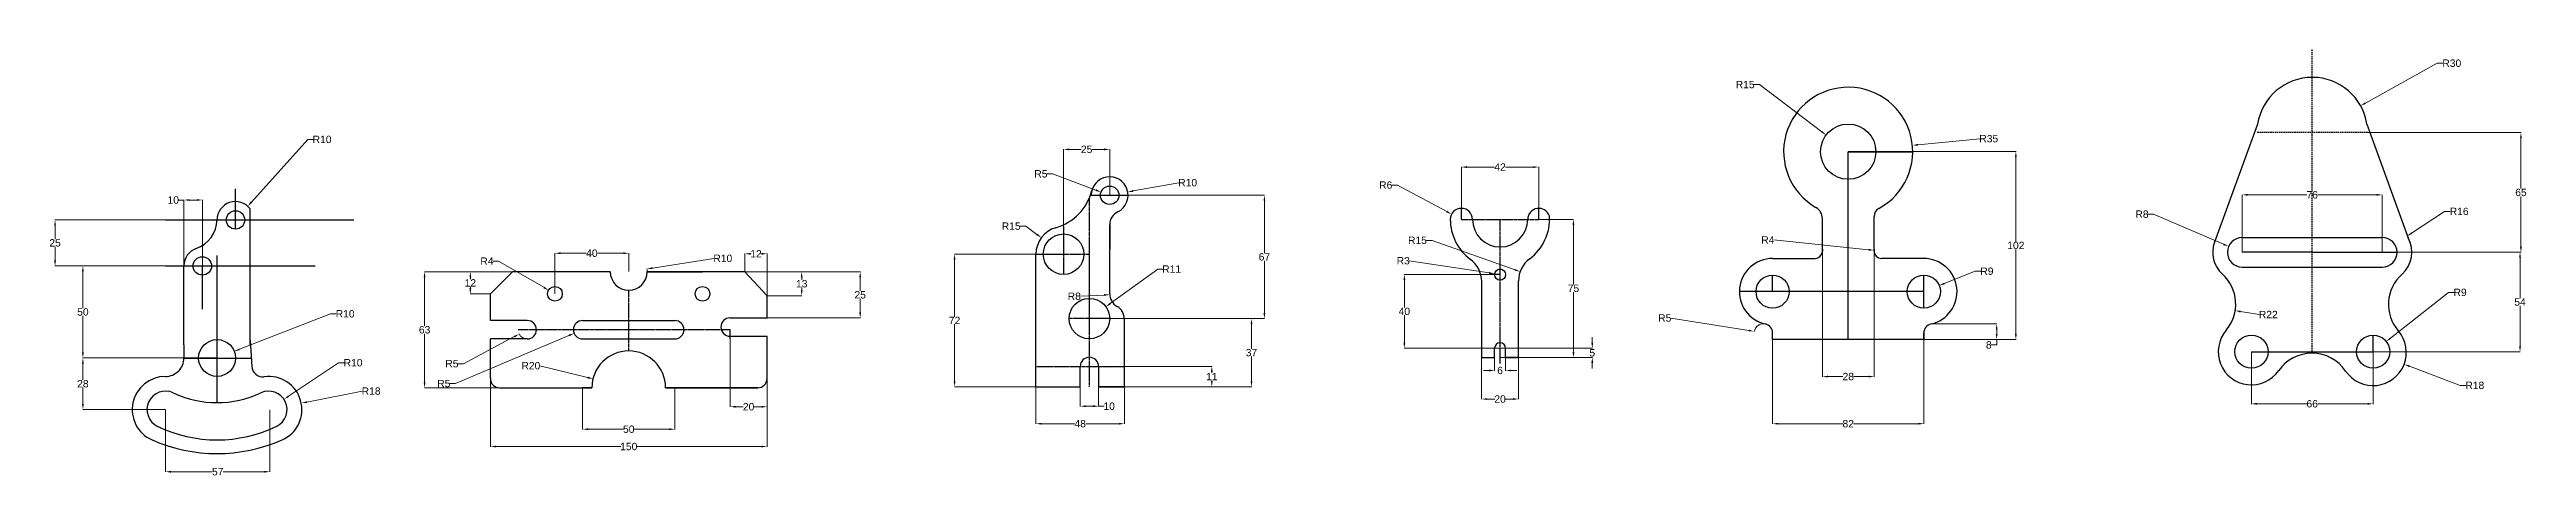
# Model space of a CAD drawing. Header units: inches. Extents: x 51 to 5125, y 41 to 357.
# Drawn here: x 2235 to 3578, y 109 to 341 of the extents above; entities that cross this region are included whole.
import ezdxf

# ---------------------------------------------------------------- set-up
doc = ezdxf.new("R2010")
doc.units = ezdxf.units.IN
doc.header["$MEASUREMENT"] = 0
doc.linetypes.add('ACANSTGL', pattern=[0.11811, 0.07874, -0.03937])
doc.layers.add('AM_5', color=3, linetype='Continuous', lineweight=15)
doc.styles.get("Standard").update_dxf_attribs({"font": 'arial.ttf'})
doc.dimstyles.new('AM_ANSI$0', dxfattribs={"dimtxt": 4, "dimasz": 3, "dimexe": 0.1, "dimexo": 0.05, "dimgap": 0.06, "dimtad": 0, "dimtih": 1, "dimtoh": 1, "dimdec": 0, "dimzin": 7, "dimdsep": 46, "dimtxsty": 'Standard', "dimcen": 0, "dimclrd": 2, "dimclre": 1, "dimclrt": 3, "dimadec": 0, "dimazin": 2, "dimtp": 0.1, "dimtm": 0.1, "dimtfac": 0.71, "dimtdec": 0, "dimtofl": 0, "dimtmove": 0, "dimatfit": 3, "dimfxl": 1, "dimtfillclr": 1, "dimtolj": 1, "dimtzin": 7, "dimlwd": -1, "dimlwe": -1, "dimarcsym": 1})
doc.dimstyles.new('AM_ANSI$4', dxfattribs={"dimtxt": 4, "dimasz": 3, "dimexe": 0.1, "dimexo": 0.05, "dimgap": 0.06, "dimtad": 0, "dimtih": 1, "dimtoh": 1, "dimdec": 0, "dimzin": 7, "dimdsep": 46, "dimtxsty": 'Standard', "dimcen": 0, "dimclrd": 2, "dimclre": 1, "dimclrt": 3, "dimadec": 0, "dimazin": 2, "dimtp": 0.1, "dimtm": 0.1, "dimtfac": 0.71, "dimtdec": 0, "dimtofl": 0, "dimtmove": 0, "dimatfit": 0, "dimfxl": 1, "dimtfillclr": 1, "dimtolj": 1, "dimtzin": 7, "dimlwd": -1, "dimlwe": -1, "dimarcsym": 1})

msp = doc.modelspace()

# ---------------------------------------------------------------- blocks, each defined once
blk = doc.blocks.new('*D84')
at = {"layer": 'AM_5', "color": 2, "linetype": 'ByBlock', "transparency": 16777216}
for p, q in [((2344, 258.2), (2374.5, 292.2)), ((2374.5, 292.2), (2377.5, 292.2))]:
    blk.add_line(p, q, dxfattribs=at)
at = {"layer": 'AM_5', "color": 2, "transparency": 16777216}
blk.add_solid([(2343.6, 258.5), (2344.4, 257.8), (2342, 255.9)], dxfattribs=at)
at = {"layer": 'Defpoints', "color": 0, "transparency": 16777216}
for p in [(2342, 255.9), (2335.4, 248.5)]:
    blk.add_point(p, dxfattribs=at)
at = {"layer": 'AM_5', "color": 3, "transparency": 16777216, "insert": (2382.3, 292.2), "char_height": 4, "attachment_point": 5}
blk.add_mtext('\\A1;R10', dxfattribs=at)
blk = doc.blocks.new('*D85')
at = {"layer": 'AM_5', "color": 2, "linetype": 'ByBlock', "transparency": 16777216}
for p, q in [((2337.5, 178.2), (2386.9, 197.5)), ((2386.9, 197.5), (2389.9, 197.5))]:
    blk.add_line(p, q, dxfattribs=at)
at = {"layer": 'AM_5', "color": 2, "transparency": 16777216}
blk.add_solid([(2337.3, 178.7), (2337.6, 177.7), (2334.7, 177.1)], dxfattribs=at)
at = {"layer": 'Defpoints', "color": 0, "transparency": 16777216}
for p in [(2334.7, 177.1), (2325.4, 173.5)]:
    blk.add_point(p, dxfattribs=at)
at = {"layer": 'AM_5', "color": 3, "transparency": 16777216, "insert": (2394.8, 197.5), "char_height": 4, "attachment_point": 5}
blk.add_mtext('\\A1;R10', dxfattribs=at)
blk = doc.blocks.new('*D86')
at = {"layer": 'AM_5', "color": 2, "linetype": 'ByBlock', "transparency": 16777216}
blk.add_line((2374, 149.5), (2404.1, 155.5), dxfattribs=at)
at = {"layer": 'AM_5', "color": 2, "transparency": 16777216}
blk.add_solid([(2373.9, 150), (2374.1, 149), (2371, 149)], dxfattribs=at)
at = {"layer": 'Defpoints', "color": 0, "transparency": 16777216}
for p in [(2371, 149), (2353.4, 145.5)]:
    blk.add_point(p, dxfattribs=at)
at = {"layer": 'AM_5', "color": 3, "transparency": 16777216, "insert": (2408.9, 155.5), "char_height": 4, "attachment_point": 5}
blk.add_mtext('\\A1;R18', dxfattribs=at)
blk = doc.blocks.new('*D87')
at = {"layer": 'AM_5', "color": 2, "linetype": 'ByBlock', "transparency": 16777216}
for p, q in [((2364.1, 152.7), (2391.2, 170.9)), ((2391.2, 170.9), (2394.2, 170.9))]:
    blk.add_line(p, q, dxfattribs=at)
at = {"layer": 'AM_5', "color": 2, "transparency": 16777216}
blk.add_solid([(2363.9, 153.1), (2364.4, 152.3), (2361.7, 151.1)], dxfattribs=at)
at = {"layer": 'Defpoints', "color": 0, "transparency": 16777216}
for p in [(2361.7, 151.1), (2353.4, 145.5)]:
    blk.add_point(p, dxfattribs=at)
at = {"layer": 'AM_5', "color": 3, "transparency": 16777216, "insert": (2399.1, 170.9), "char_height": 4, "attachment_point": 5}
blk.add_mtext('\\A1;R10', dxfattribs=at)
blk = doc.blocks.new('*D88')
at = {"layer": 'AM_5', "color": 1, "linetype": 'ByBlock', "transparency": 16777216}
for p, q in [((2297.4, 145.4), (2297.4, 111.6)), ((2354, 145.4), (2354, 111.6))]:
    blk.add_line(p, q, dxfattribs=at)
at = {"layer": 'AM_5', "color": 2, "linetype": 'ByBlock', "transparency": 16777216}
for p, q in [((2300.4, 111.7), (2322.7, 111.7)), ((2351, 111.7), (2328.6, 111.7))]:
    blk.add_line(p, q, dxfattribs=at)
at = {"layer": 'AM_5', "color": 2, "transparency": 16777216}
for points in [[(2300.4, 112.2), (2300.4, 111.2), (2297.4, 111.7)], [(2351, 112.2), (2351, 111.2), (2354, 111.7)]]:
    blk.add_solid(points, dxfattribs=at)
at = {"layer": 'Defpoints', "color": 0, "transparency": 16777216}
for p in [(2297.4, 145.5), (2354, 145.5), (2354, 111.7)]:
    blk.add_point(p, dxfattribs=at)
at = {"layer": 'AM_5', "color": 3, "transparency": 16777216, "insert": (2325.7, 111.7), "char_height": 4, "attachment_point": 5}
blk.add_mtext('\\A1;57', dxfattribs=at)
blk = doc.blocks.new('*D89')
at = {"layer": 'AM_5', "color": 1, "linetype": 'ByBlock', "transparency": 16777216}
for p, q in [((2325.3, 173.5), (2252.5, 173.5)), ((2297.3, 145.5), (2252.5, 145.5))]:
    blk.add_line(p, q, dxfattribs=at)
at = {"layer": 'AM_5', "color": 2, "linetype": 'ByBlock', "transparency": 16777216}
for p, q in [((2252.6, 170.5), (2252.6, 161.6)), ((2252.6, 148.5), (2252.6, 157.4))]:
    blk.add_line(p, q, dxfattribs=at)
at = {"layer": 'AM_5', "color": 2, "transparency": 16777216}
for points in [[(2252.1, 170.5), (2253.1, 170.5), (2252.6, 173.5)], [(2252.1, 148.5), (2253.1, 148.5), (2252.6, 145.5)]]:
    blk.add_solid(points, dxfattribs=at)
at = {"layer": 'Defpoints', "color": 0, "transparency": 16777216}
for p in [(2252.6, 173.5), (2325.4, 173.5), (2297.4, 145.5)]:
    blk.add_point(p, dxfattribs=at)
at = {"layer": 'AM_5', "color": 3, "transparency": 16777216, "insert": (2252.6, 159.5), "char_height": 4, "attachment_point": 5}
blk.add_mtext('\\A1;28', dxfattribs=at)
blk = doc.blocks.new('*D90')
at = {"layer": 'AM_5', "color": 1, "linetype": 'ByBlock', "transparency": 16777216}
for p, q in [((2325.3, 223.5), (2252.5, 223.5)), ((2325.3, 173.5), (2252.5, 173.5))]:
    blk.add_line(p, q, dxfattribs=at)
at = {"layer": 'AM_5', "color": 2, "linetype": 'ByBlock', "transparency": 16777216}
for p, q in [((2252.6, 220.5), (2252.6, 200.6)), ((2252.6, 176.5), (2252.6, 196.4))]:
    blk.add_line(p, q, dxfattribs=at)
at = {"layer": 'AM_5', "color": 2, "transparency": 16777216}
for points in [[(2252.1, 220.5), (2253.1, 220.5), (2252.6, 223.5)], [(2252.1, 176.5), (2253.1, 176.5), (2252.6, 173.5)]]:
    blk.add_solid(points, dxfattribs=at)
at = {"layer": 'Defpoints', "color": 0, "transparency": 16777216}
for p in [(2252.6, 223.5), (2325.4, 223.5), (2325.4, 173.5)]:
    blk.add_point(p, dxfattribs=at)
at = {"layer": 'AM_5', "color": 3, "transparency": 16777216, "insert": (2252.6, 198.5), "char_height": 4, "attachment_point": 5}
blk.add_mtext('\\A1;50', dxfattribs=at)
blk = doc.blocks.new('*D91')
at = {"layer": 'AM_5', "color": 1, "linetype": 'ByBlock', "transparency": 16777216}
for p, q in [((2335.3, 248.5), (2237.4, 248.5)), ((2317.3, 223.5), (2237.4, 223.5))]:
    blk.add_line(p, q, dxfattribs=at)
at = {"layer": 'AM_5', "color": 2, "linetype": 'ByBlock', "transparency": 16777216}
for p, q in [((2237.5, 245.5), (2237.5, 238.1)), ((2237.5, 226.5), (2237.5, 233.9))]:
    blk.add_line(p, q, dxfattribs=at)
at = {"layer": 'AM_5', "color": 2, "transparency": 16777216}
for points in [[(2237, 245.5), (2238, 245.5), (2237.5, 248.5)], [(2237, 226.5), (2238, 226.5), (2237.5, 223.5)]]:
    blk.add_solid(points, dxfattribs=at)
at = {"layer": 'Defpoints', "color": 0, "transparency": 16777216}
for p in [(2335.4, 248.5), (2237.5, 223.5), (2317.4, 223.5)]:
    blk.add_point(p, dxfattribs=at)
at = {"layer": 'AM_5', "color": 3, "transparency": 16777216, "insert": (2237.5, 236), "char_height": 4, "attachment_point": 5}
blk.add_mtext('\\A1;25', dxfattribs=at)
blk = doc.blocks.new('*D92')
at = {"layer": 'AM_5', "color": 2, "linetype": 'ByBlock', "transparency": 16777216}
for p, q in [((2307.4, 259.3), (2304.4, 259.3)), ((2314.4, 259.3), (2310.4, 259.3))]:
    blk.add_line(p, q, dxfattribs=at)
at = {"layer": 'AM_5', "color": 1, "linetype": 'ByBlock', "transparency": 16777216}
for p, q in [((2307.4, 223.5), (2307.4, 259.4)), ((2317.4, 223.5), (2317.4, 259.4))]:
    blk.add_line(p, q, dxfattribs=at)
at = {"layer": 'AM_5', "color": 2, "transparency": 16777216}
for points in [[(2310.4, 259.8), (2310.4, 258.8), (2307.4, 259.3)], [(2314.4, 259.8), (2314.4, 258.8), (2317.4, 259.3)]]:
    blk.add_solid(points, dxfattribs=at)
at = {"layer": 'Defpoints', "color": 0, "transparency": 16777216}
for p in [(2307.4, 259.3), (2307.4, 223.5), (2317.4, 223.5)]:
    blk.add_point(p, dxfattribs=at)
at = {"layer": 'AM_5', "color": 3, "transparency": 16777216, "insert": (2301.6, 259.3), "char_height": 4, "attachment_point": 5}
blk.add_mtext('\\A1;10', dxfattribs=at)
blk = doc.blocks.new('*D95')
at = {"layer": 'AM_5', "color": 1, "linetype": 'ByBlock', "transparency": 16777216}
for p, q in [((2473.6, 164.6), (2473.6, 125.3)), ((2623.6, 168.2), (2623.6, 125.3))]:
    blk.add_line(p, q, dxfattribs=at)
at = {"layer": 'AM_5', "color": 2, "linetype": 'ByBlock', "transparency": 16777216}
for p, q in [((2476.6, 125.4), (2544.3, 125.4)), ((2620.6, 125.4), (2552.9, 125.4))]:
    blk.add_line(p, q, dxfattribs=at)
at = {"layer": 'AM_5', "color": 2, "transparency": 16777216}
for points in [[(2476.6, 125.9), (2476.6, 124.9), (2473.6, 125.4)], [(2620.6, 125.9), (2620.6, 124.9), (2623.6, 125.4)]]:
    blk.add_solid(points, dxfattribs=at)
at = {"layer": 'Defpoints', "color": 0, "transparency": 16777216}
for p in [(2473.6, 164.6), (2623.6, 168.2), (2623.6, 125.4)]:
    blk.add_point(p, dxfattribs=at)
at = {"layer": 'AM_5', "color": 3, "transparency": 16777216, "insert": (2548.6, 125.4), "char_height": 4, "attachment_point": 5}
blk.add_mtext('\\A1;150', dxfattribs=at)
blk = doc.blocks.new('*D93')
at = {"layer": 'AM_5', "color": 1, "linetype": 'ByBlock', "transparency": 16777216}
for p, q in [((2523.6, 157.3), (2523.6, 134.7)), ((2573.6, 157.3), (2573.6, 134.7))]:
    blk.add_line(p, q, dxfattribs=at)
at = {"layer": 'AM_5', "color": 2, "linetype": 'ByBlock', "transparency": 16777216}
for p, q in [((2526.6, 134.8), (2545.7, 134.8)), ((2570.6, 134.8), (2551.5, 134.8))]:
    blk.add_line(p, q, dxfattribs=at)
at = {"layer": 'AM_5', "color": 2, "transparency": 16777216}
for points in [[(2526.6, 135.3), (2526.6, 134.3), (2523.6, 134.8)], [(2570.6, 135.3), (2570.6, 134.3), (2573.6, 134.8)]]:
    blk.add_solid(points, dxfattribs=at)
at = {"layer": 'Defpoints', "color": 0, "transparency": 16777216}
for p in [(2523.6, 157.3), (2573.6, 157.3), (2573.6, 134.8)]:
    blk.add_point(p, dxfattribs=at)
at = {"layer": 'AM_5', "color": 3, "transparency": 16777216, "insert": (2548.6, 134.8), "char_height": 4, "attachment_point": 5}
blk.add_mtext('\\A1;50', dxfattribs=at)
blk = doc.blocks.new('*D96')
at = {"layer": 'AM_5', "color": 1, "linetype": 'ByBlock', "transparency": 16777216}
for p, q in [((2603.6, 185.3), (2603.6, 146.9)), ((2623.6, 183.8), (2623.6, 146.9))]:
    blk.add_line(p, q, dxfattribs=at)
at = {"layer": 'AM_5', "color": 2, "linetype": 'ByBlock', "transparency": 16777216}
for p, q in [((2606.6, 147), (2610.6, 147)), ((2620.6, 147), (2616.5, 147))]:
    blk.add_line(p, q, dxfattribs=at)
at = {"layer": 'AM_5', "color": 2, "transparency": 16777216}
for points in [[(2606.6, 147.5), (2606.6, 146.5), (2603.6, 147)], [(2620.6, 147.5), (2620.6, 146.5), (2623.6, 147)]]:
    blk.add_solid(points, dxfattribs=at)
at = {"layer": 'Defpoints', "color": 0, "transparency": 16777216}
for p in [(2603.6, 185.3), (2623.6, 183.8), (2623.6, 147)]:
    blk.add_point(p, dxfattribs=at)
at = {"layer": 'AM_5', "color": 3, "transparency": 16777216, "insert": (2613.6, 147), "char_height": 4, "attachment_point": 5}
blk.add_mtext('\\A1;20', dxfattribs=at)
blk = doc.blocks.new('*D97')
at = {"layer": 'AM_5', "color": 2, "linetype": 'ByBlock', "transparency": 16777216}
blk.add_line((2526.3, 162.9), (2500.3, 169.3), dxfattribs=at)
at = {"layer": 'AM_5', "color": 2, "transparency": 16777216}
blk.add_solid([(2526.4, 163.4), (2526.1, 162.4), (2529.2, 162.2)], dxfattribs=at)
at = {"layer": 'Defpoints', "color": 0, "transparency": 16777216}
for p in [(2529.2, 162.2), (2548.6, 157.3)]:
    blk.add_point(p, dxfattribs=at)
at = {"layer": 'AM_5', "color": 3, "transparency": 16777216, "insert": (2495.5, 169.3), "char_height": 4, "attachment_point": 5}
blk.add_mtext('\\A1;R20', dxfattribs=at)
blk = doc.blocks.new('*D98')
at = {"layer": 'AM_5', "color": 2, "linetype": 'ByBlock', "transparency": 16777216}
blk.add_line((2561.4, 222.3), (2594.7, 227.6), dxfattribs=at)
at = {"layer": 'AM_5', "color": 1, "linetype": 'ByBlock', "transparency": 16777216}
blk.add_arc((2548.6, 220.3), 10, 0.2865, 9.4718, dxfattribs=at)
at = {"layer": 'AM_5', "color": 2, "transparency": 16777216}
blk.add_solid([(2561.3, 222.8), (2561.5, 221.9), (2558.5, 221.9)], dxfattribs=at)
at = {"layer": 'Defpoints', "color": 0, "transparency": 16777216}
for p in [(2548.6, 220.3), (2558.5, 221.9)]:
    blk.add_point(p, dxfattribs=at)
at = {"layer": 'AM_5', "color": 3, "transparency": 16777216, "insert": (2599.6, 227.6), "char_height": 4, "attachment_point": 5}
blk.add_mtext('\\A1;R10', dxfattribs=at)
blk = doc.blocks.new('*D99')
at = {"layer": 'AM_5', "color": 2, "linetype": 'ByBlock', "transparency": 16777216}
for p, q in [((2478, 226.1), (2475, 226.1)), ((2502.5, 211.9), (2478, 226.1))]:
    blk.add_line(p, q, dxfattribs=at)
at = {"layer": 'AM_5', "color": 2, "transparency": 16777216}
blk.add_solid([(2502.8, 212.3), (2502.3, 211.4), (2505.1, 210.3)], dxfattribs=at)
at = {"layer": 'Defpoints', "color": 0, "transparency": 16777216}
for p in [(2505.1, 210.3), (2508.6, 208.3)]:
    blk.add_point(p, dxfattribs=at)
at = {"layer": 'AM_5', "color": 3, "transparency": 16777216, "insert": (2471.7, 226.1), "char_height": 4, "attachment_point": 5}
blk.add_mtext('\\A1;R4', dxfattribs=at)
blk = doc.blocks.new('*D100')
at = {"layer": 'AM_5', "color": 2, "linetype": 'ByBlock', "transparency": 16777216}
for p, q in [((2516.2, 185.7), (2454.6, 159.6)), ((2454.6, 159.6), (2451.6, 159.6))]:
    blk.add_line(p, q, dxfattribs=at)
at = {"layer": 'AM_5', "color": 2, "transparency": 16777216}
blk.add_solid([(2516, 186.2), (2516.4, 185.2), (2519, 186.9)], dxfattribs=at)
at = {"layer": 'Defpoints', "color": 0, "transparency": 16777216}
for p in [(2523.6, 188.8), (2519, 186.9)]:
    blk.add_point(p, dxfattribs=at)
at = {"layer": 'AM_5', "color": 3, "transparency": 16777216, "insert": (2448.3, 159.6), "char_height": 4, "attachment_point": 5}
blk.add_mtext('\\A1;R5', dxfattribs=at)
blk = doc.blocks.new('*D101')
at = {"layer": 'AM_5', "color": 2, "linetype": 'ByBlock', "transparency": 16777216}
for p, q in [((2486.5, 185.1), (2459, 170.4)), ((2459, 170.4), (2456, 170.4))]:
    blk.add_line(p, q, dxfattribs=at)
at = {"layer": 'AM_5', "color": 1, "linetype": 'ByBlock', "transparency": 16777216}
blk.add_arc((2493.6, 188.8), 5, 206.9117, 269.427, dxfattribs=at)
at = {"layer": 'AM_5', "color": 2, "transparency": 16777216}
blk.add_solid([(2486.3, 185.5), (2486.8, 184.6), (2489.2, 186.5)], dxfattribs=at)
at = {"layer": 'Defpoints', "color": 0, "transparency": 16777216}
for p in [(2493.6, 188.8), (2489.2, 186.5)]:
    blk.add_point(p, dxfattribs=at)
at = {"layer": 'AM_5', "color": 3, "transparency": 16777216, "insert": (2452.7, 170.4), "char_height": 4, "attachment_point": 5}
blk.add_mtext('\\A1;R5', dxfattribs=at)
blk = doc.blocks.new('*D102')
at = {"layer": 'AM_5', "color": 1, "linetype": 'ByBlock', "transparency": 16777216}
for p, q in [((2508.6, 208.4), (2508.6, 230.5)), ((2548.6, 220.4), (2548.6, 230.5))]:
    blk.add_line(p, q, dxfattribs=at)
at = {"layer": 'AM_5', "color": 2, "linetype": 'ByBlock', "transparency": 16777216}
for p, q in [((2511.6, 230.4), (2525.6, 230.4)), ((2545.6, 230.4), (2531.6, 230.4))]:
    blk.add_line(p, q, dxfattribs=at)
at = {"layer": 'AM_5', "color": 2, "transparency": 16777216}
for points in [[(2511.6, 230.9), (2511.6, 229.9), (2508.6, 230.4)], [(2545.6, 230.9), (2545.6, 229.9), (2548.6, 230.4)]]:
    blk.add_solid(points, dxfattribs=at)
at = {"layer": 'Defpoints', "color": 0, "transparency": 16777216}
for p in [(2508.6, 230.4), (2548.6, 220.3), (2508.6, 208.3)]:
    blk.add_point(p, dxfattribs=at)
at = {"layer": 'AM_5', "color": 3, "transparency": 16777216, "insert": (2528.6, 230.4), "char_height": 4, "attachment_point": 5}
blk.add_mtext('\\A1;40', dxfattribs=at)
blk = doc.blocks.new('*D103')
at = {"layer": 'AM_5', "color": 1, "linetype": 'ByBlock', "transparency": 16777216}
for p, q in [((2611.6, 220.4), (2611.6, 230.2)), ((2623.6, 207.4), (2623.6, 230.2))]:
    blk.add_line(p, q, dxfattribs=at)
at = {"layer": 'AM_5', "color": 2, "linetype": 'ByBlock', "transparency": 16777216}
for p, q in [((2614.6, 230.1), (2614.9, 230.1)), ((2620.6, 230.1), (2620.3, 230.1))]:
    blk.add_line(p, q, dxfattribs=at)
at = {"layer": 'AM_5', "color": 2, "transparency": 16777216}
for points in [[(2614.6, 230.6), (2614.6, 229.6), (2611.6, 230.1)], [(2620.6, 230.6), (2620.6, 229.6), (2623.6, 230.1)]]:
    blk.add_solid(points, dxfattribs=at)
at = {"layer": 'Defpoints', "color": 0, "transparency": 16777216}
for p in [(2623.6, 230.1), (2611.6, 220.3), (2623.6, 207.3)]:
    blk.add_point(p, dxfattribs=at)
at = {"layer": 'AM_5', "color": 3, "transparency": 16777216, "insert": (2617.6, 230.1), "char_height": 4, "attachment_point": 5}
blk.add_mtext('\\A1;12', dxfattribs=at)
blk = doc.blocks.new('*D94')
at = {"layer": 'AM_5', "color": 1, "linetype": 'ByBlock', "transparency": 16777216}
for p, q in [((2611.6, 220.3), (2642.5, 220.3)), ((2623.6, 207.3), (2642.5, 207.3))]:
    blk.add_line(p, q, dxfattribs=at)
at = {"layer": 'AM_5', "color": 2, "linetype": 'ByBlock', "transparency": 16777216}
for p, q in [((2642.4, 217.3), (2642.4, 215.9)), ((2642.4, 210.3), (2642.4, 211.7))]:
    blk.add_line(p, q, dxfattribs=at)
at = {"layer": 'AM_5', "color": 2, "transparency": 16777216}
for points in [[(2641.9, 217.3), (2642.9, 217.3), (2642.4, 220.3)], [(2641.9, 210.3), (2642.9, 210.3), (2642.4, 207.3)]]:
    blk.add_solid(points, dxfattribs=at)
at = {"layer": 'Defpoints', "color": 0, "transparency": 16777216}
for p in [(2611.6, 220.3), (2623.6, 207.3), (2642.4, 207.3)]:
    blk.add_point(p, dxfattribs=at)
at = {"layer": 'AM_5', "color": 3, "transparency": 16777216, "insert": (2642.4, 213.8), "char_height": 4, "attachment_point": 5}
blk.add_mtext('\\A1;13', dxfattribs=at)
blk = doc.blocks.new('*D104')
at = {"layer": 'AM_5', "color": 1, "linetype": 'ByBlock', "transparency": 16777216}
for p, q in [((2491.5, 220.3), (2437.8, 220.3)), ((2478.5, 157.3), (2437.8, 157.3))]:
    blk.add_line(p, q, dxfattribs=at)
at = {"layer": 'AM_5', "color": 2, "linetype": 'ByBlock', "transparency": 16777216}
for p, q in [((2437.9, 217.3), (2437.9, 190.9)), ((2437.9, 160.3), (2437.9, 186.7))]:
    blk.add_line(p, q, dxfattribs=at)
at = {"layer": 'AM_5', "color": 2, "transparency": 16777216}
for points in [[(2437.4, 217.3), (2438.4, 217.3), (2437.9, 220.3)], [(2437.4, 160.3), (2438.4, 160.3), (2437.9, 157.3)]]:
    blk.add_solid(points, dxfattribs=at)
at = {"layer": 'Defpoints', "color": 0, "transparency": 16777216}
for p in [(2437.9, 220.3), (2491.6, 220.3), (2478.6, 157.3)]:
    blk.add_point(p, dxfattribs=at)
at = {"layer": 'AM_5', "color": 3, "transparency": 16777216, "insert": (2437.9, 188.8), "char_height": 4, "attachment_point": 5}
blk.add_mtext('\\A1;63', dxfattribs=at)
blk = doc.blocks.new('*D105')
at = {"layer": 'AM_5', "color": 1, "linetype": 'ByBlock', "transparency": 16777216}
for p, q in [((2485.5, 220.3), (2462.6, 220.3)), ((2473.5, 208.3), (2462.6, 208.3))]:
    blk.add_line(p, q, dxfattribs=at)
at = {"layer": 'AM_5', "color": 2, "linetype": 'ByBlock', "transparency": 16777216}
for p, q in [((2462.7, 217.3), (2462.7, 216.4)), ((2462.7, 211.3), (2462.7, 212.3))]:
    blk.add_line(p, q, dxfattribs=at)
at = {"layer": 'AM_5', "color": 2, "transparency": 16777216}
for points in [[(2462.2, 217.3), (2463.2, 217.3), (2462.7, 220.3)], [(2462.2, 211.3), (2463.2, 211.3), (2462.7, 208.3)]]:
    blk.add_solid(points, dxfattribs=at)
at = {"layer": 'Defpoints', "color": 0, "transparency": 16777216}
for p in [(2485.6, 220.3), (2462.7, 208.3), (2473.6, 208.3)]:
    blk.add_point(p, dxfattribs=at)
at = {"layer": 'AM_5', "color": 3, "transparency": 16777216, "insert": (2462.7, 214.3), "char_height": 4, "attachment_point": 5}
blk.add_mtext('\\A1;12', dxfattribs=at)
blk = doc.blocks.new('*D106')
at = {"layer": 'AM_5', "color": 1, "linetype": 'ByBlock', "transparency": 16777216}
for p, q in [((2611.6, 220.3), (2674.2, 220.3)), ((2613.6, 195.3), (2674.2, 195.3))]:
    blk.add_line(p, q, dxfattribs=at)
at = {"layer": 'AM_5', "color": 2, "linetype": 'ByBlock', "transparency": 16777216}
for p, q in [((2674.1, 217.3), (2674.1, 209.9)), ((2674.1, 198.3), (2674.1, 205.7))]:
    blk.add_line(p, q, dxfattribs=at)
at = {"layer": 'AM_5', "color": 2, "transparency": 16777216}
for points in [[(2673.6, 217.3), (2674.6, 217.3), (2674.1, 220.3)], [(2673.6, 198.3), (2674.6, 198.3), (2674.1, 195.3)]]:
    blk.add_solid(points, dxfattribs=at)
at = {"layer": 'Defpoints', "color": 0, "transparency": 16777216}
for p in [(2611.6, 220.3), (2613.6, 195.3), (2674.1, 195.3)]:
    blk.add_point(p, dxfattribs=at)
at = {"layer": 'AM_5', "color": 3, "transparency": 16777216, "insert": (2674.1, 207.8), "char_height": 4, "attachment_point": 5}
blk.add_mtext('\\A1;25', dxfattribs=at)
blk = doc.blocks.new('*D110')
at = {"layer": 'AM_5', "color": 1, "linetype": 'ByBlock', "transparency": 16777216}
for p, q in [((2793.4, 157.8), (2793.4, 147.2)), ((2803.4, 157.8), (2803.4, 147.2))]:
    blk.add_line(p, q, dxfattribs=at)
at = {"layer": 'AM_5', "color": 2, "linetype": 'ByBlock', "transparency": 16777216}
for p, q in [((2796.4, 147.3), (2800.4, 147.3)), ((2803.4, 147.3), (2806.4, 147.3))]:
    blk.add_line(p, q, dxfattribs=at)
at = {"layer": 'AM_5', "color": 2, "transparency": 16777216}
for points in [[(2796.4, 147.8), (2796.4, 146.8), (2793.4, 147.3)], [(2800.4, 147.8), (2800.4, 146.8), (2803.4, 147.3)]]:
    blk.add_solid(points, dxfattribs=at)
at = {"layer": 'Defpoints', "color": 0, "transparency": 16777216}
for p in [(2793.4, 157.9), (2803.4, 157.9), (2803.4, 147.3)]:
    blk.add_point(p, dxfattribs=at)
at = {"layer": 'AM_5', "color": 3, "transparency": 16777216, "insert": (2809.1, 147.3), "char_height": 4, "attachment_point": 5}
blk.add_mtext('\\A1;10', dxfattribs=at)
blk = doc.blocks.new('*D111')
at = {"layer": 'AM_5', "color": 1, "linetype": 'ByBlock', "transparency": 16777216}
for p, q in [((2769.4, 157.8), (2769.4, 137.7)), ((2817.4, 157.8), (2817.4, 137.7))]:
    blk.add_line(p, q, dxfattribs=at)
at = {"layer": 'AM_5', "color": 2, "linetype": 'ByBlock', "transparency": 16777216}
for p, q in [((2772.4, 137.8), (2790.4, 137.8)), ((2814.4, 137.8), (2796.4, 137.8))]:
    blk.add_line(p, q, dxfattribs=at)
at = {"layer": 'AM_5', "color": 2, "transparency": 16777216}
for points in [[(2772.4, 138.3), (2772.4, 137.3), (2769.4, 137.8)], [(2814.4, 138.3), (2814.4, 137.3), (2817.4, 137.8)]]:
    blk.add_solid(points, dxfattribs=at)
at = {"layer": 'Defpoints', "color": 0, "transparency": 16777216}
for p in [(2769.4, 157.9), (2817.4, 157.9), (2817.4, 137.8)]:
    blk.add_point(p, dxfattribs=at)
at = {"layer": 'AM_5', "color": 3, "transparency": 16777216, "insert": (2793.4, 137.8), "char_height": 4, "attachment_point": 5}
blk.add_mtext('\\A1;48', dxfattribs=at)
blk = doc.blocks.new('*D107')
at = {"layer": 'AM_5', "color": 1, "linetype": 'ByBlock', "transparency": 16777216}
for p, q in [((2784.4, 229.9), (2725.2, 229.9)), ((2784.4, 157.9), (2725.2, 157.9))]:
    blk.add_line(p, q, dxfattribs=at)
at = {"layer": 'AM_5', "color": 2, "linetype": 'ByBlock', "transparency": 16777216}
for p, q in [((2725.3, 226.9), (2725.3, 195.9)), ((2725.3, 160.9), (2725.3, 191.8))]:
    blk.add_line(p, q, dxfattribs=at)
at = {"layer": 'AM_5', "color": 2, "transparency": 16777216}
for points in [[(2724.8, 226.9), (2725.8, 226.9), (2725.3, 229.9)], [(2724.8, 160.9), (2725.8, 160.9), (2725.3, 157.9)]]:
    blk.add_solid(points, dxfattribs=at)
at = {"layer": 'Defpoints', "color": 0, "transparency": 16777216}
for p in [(2784.4, 229.9), (2725.3, 157.9), (2784.4, 157.9)]:
    blk.add_point(p, dxfattribs=at)
at = {"layer": 'AM_5', "color": 3, "transparency": 16777216, "insert": (2725.3, 193.9), "char_height": 4, "attachment_point": 5}
blk.add_mtext('\\A1;72', dxfattribs=at)
blk = doc.blocks.new('*D108')
at = {"layer": 'AM_5', "color": 1, "linetype": 'ByBlock', "transparency": 16777216}
for p, q in [((2798.5, 168.9), (2864.9, 168.9)), ((2810.5, 157.9), (2864.9, 157.9))]:
    blk.add_line(p, q, dxfattribs=at)
at = {"layer": 'AM_5', "color": 2, "linetype": 'ByBlock', "transparency": 16777216}
for p, q in [((2864.8, 165.9), (2864.8, 165.4)), ((2864.8, 160.9), (2864.8, 161.3))]:
    blk.add_line(p, q, dxfattribs=at)
at = {"layer": 'AM_5', "color": 2, "transparency": 16777216}
for points in [[(2864.3, 165.9), (2865.3, 165.9), (2864.8, 168.9)], [(2864.3, 160.9), (2865.3, 160.9), (2864.8, 157.9)]]:
    blk.add_solid(points, dxfattribs=at)
at = {"layer": 'Defpoints', "color": 0, "transparency": 16777216}
for p in [(2798.4, 168.9), (2810.4, 157.9), (2864.8, 157.9)]:
    blk.add_point(p, dxfattribs=at)
at = {"layer": 'AM_5', "color": 3, "transparency": 16777216, "insert": (2864.8, 163.4), "char_height": 4, "attachment_point": 5}
blk.add_mtext('\\A1;11', dxfattribs=at)
blk = doc.blocks.new('*D112')
at = {"layer": 'AM_5', "color": 1, "linetype": 'ByBlock', "transparency": 16777216}
for p, q in [((2798.5, 194.9), (2886.4, 194.9)), ((2807.6, 157.9), (2886.4, 157.9))]:
    blk.add_line(p, q, dxfattribs=at)
at = {"layer": 'AM_5', "color": 2, "linetype": 'ByBlock', "transparency": 16777216}
for p, q in [((2886.3, 191.9), (2886.3, 178.5)), ((2886.3, 160.9), (2886.3, 174.3))]:
    blk.add_line(p, q, dxfattribs=at)
at = {"layer": 'AM_5', "color": 2, "transparency": 16777216}
for points in [[(2885.8, 191.9), (2886.8, 191.9), (2886.3, 194.9)], [(2885.8, 160.9), (2886.8, 160.9), (2886.3, 157.9)]]:
    blk.add_solid(points, dxfattribs=at)
at = {"layer": 'Defpoints', "color": 0, "transparency": 16777216}
for p in [(2798.4, 194.9), (2807.6, 157.9), (2886.3, 157.9)]:
    blk.add_point(p, dxfattribs=at)
at = {"layer": 'AM_5', "color": 3, "transparency": 16777216, "insert": (2886.3, 176.4), "char_height": 4, "attachment_point": 5}
blk.add_mtext('\\A1;37', dxfattribs=at)
blk = doc.blocks.new('*D113')
at = {"layer": 'AM_5', "color": 2, "linetype": 'ByBlock', "transparency": 16777216}
blk.add_line((2822.2, 264.2), (2846.9, 268.7), dxfattribs=at)
at = {"layer": 'AM_5', "color": 2, "transparency": 16777216}
blk.add_solid([(2822.1, 264.7), (2822.3, 263.7), (2819.2, 263.7)], dxfattribs=at)
at = {"layer": 'Defpoints', "color": 0, "transparency": 16777216}
for p in [(2809.4, 261.9), (2819.2, 263.7)]:
    blk.add_point(p, dxfattribs=at)
at = {"layer": 'AM_5', "color": 3, "transparency": 16777216, "insert": (2851.7, 268.7), "char_height": 4, "attachment_point": 5}
blk.add_mtext('\\A1;R10', dxfattribs=at)
blk = doc.blocks.new('*D114')
at = {"layer": 'AM_5', "color": 2, "linetype": 'ByBlock', "transparency": 16777216}
for p, q in [((2778.4, 273.5), (2775.4, 273.5)), ((2801.9, 264.7), (2778.4, 273.5))]:
    blk.add_line(p, q, dxfattribs=at)
at = {"layer": 'AM_5', "color": 2, "transparency": 16777216}
blk.add_solid([(2802.1, 265.2), (2801.7, 264.2), (2804.7, 263.6)], dxfattribs=at)
at = {"layer": 'Defpoints', "color": 0, "transparency": 16777216}
for p in [(2804.7, 263.6), (2809.4, 261.9)]:
    blk.add_point(p, dxfattribs=at)
at = {"layer": 'AM_5', "color": 3, "transparency": 16777216, "insert": (2772.1, 273.5), "char_height": 4, "attachment_point": 5}
blk.add_mtext('\\A1;R5', dxfattribs=at)
blk = doc.blocks.new('*D115')
at = {"layer": 'AM_5', "color": 2, "linetype": 'ByBlock', "transparency": 16777216}
for p, q in [((2809.7, 203.1), (2835.6, 221.8)), ((2835.6, 221.8), (2838.6, 221.8))]:
    blk.add_line(p, q, dxfattribs=at)
at = {"layer": 'AM_5', "color": 2, "transparency": 16777216}
blk.add_solid([(2809.5, 203.5), (2810, 202.7), (2807.3, 201.3)], dxfattribs=at)
at = {"layer": 'Defpoints', "color": 0, "transparency": 16777216}
for p in [(2798.4, 194.9), (2807.3, 201.3)]:
    blk.add_point(p, dxfattribs=at)
at = {"layer": 'AM_5', "color": 3, "transparency": 16777216, "insert": (2843, 221.8), "char_height": 4, "attachment_point": 5}
blk.add_mtext('\\A1;R11', dxfattribs=at)
blk = doc.blocks.new('*D116')
at = {"layer": 'AM_5', "color": 2, "linetype": 'ByBlock', "transparency": 16777216}
blk.add_line((2806.4, 207.7), (2793.5, 207), dxfattribs=at)
at = {"layer": 'AM_5', "color": 2, "transparency": 16777216}
blk.add_solid([(2806.4, 208.2), (2806.5, 207.2), (2809.4, 207.9)], dxfattribs=at)
at = {"layer": 'Defpoints', "color": 0, "transparency": 16777216}
for p in [(2809.4, 207.9), (2817.4, 208.4)]:
    blk.add_point(p, dxfattribs=at)
at = {"layer": 'AM_5', "color": 3, "transparency": 16777216, "insert": (2790.2, 207), "char_height": 4, "attachment_point": 5}
blk.add_mtext('\\A1;R8', dxfattribs=at)
blk = doc.blocks.new('*D117')
at = {"layer": 'AM_5', "color": 1, "linetype": 'ByBlock', "transparency": 16777216}
for p, q in [((2809.5, 261.9), (2893.4, 261.9)), ((2798.5, 194.9), (2893.4, 194.9))]:
    blk.add_line(p, q, dxfattribs=at)
at = {"layer": 'AM_5', "color": 2, "linetype": 'ByBlock', "transparency": 16777216}
for p, q in [((2893.3, 258.9), (2893.3, 230.5)), ((2893.3, 197.9), (2893.3, 226.3))]:
    blk.add_line(p, q, dxfattribs=at)
at = {"layer": 'AM_5', "color": 2, "transparency": 16777216}
for points in [[(2892.8, 258.9), (2893.8, 258.9), (2893.3, 261.9)], [(2892.8, 197.9), (2893.8, 197.9), (2893.3, 194.9)]]:
    blk.add_solid(points, dxfattribs=at)
at = {"layer": 'Defpoints', "color": 0, "transparency": 16777216}
for p in [(2809.4, 261.9), (2798.4, 194.9), (2893.3, 194.9)]:
    blk.add_point(p, dxfattribs=at)
at = {"layer": 'AM_5', "color": 3, "transparency": 16777216, "insert": (2893.3, 228.4), "char_height": 4, "attachment_point": 5}
blk.add_mtext('\\A1;67', dxfattribs=at)
blk = doc.blocks.new('*D109')
at = {"layer": 'AM_5', "color": 1, "linetype": 'ByBlock', "transparency": 16777216}
for p, q in [((2784.4, 229.9), (2784.4, 286.9)), ((2809.4, 261.9), (2809.4, 286.9))]:
    blk.add_line(p, q, dxfattribs=at)
at = {"layer": 'AM_5', "color": 2, "linetype": 'ByBlock', "transparency": 16777216}
for p, q in [((2787.4, 286.8), (2793.9, 286.8)), ((2806.4, 286.8), (2799.9, 286.8))]:
    blk.add_line(p, q, dxfattribs=at)
at = {"layer": 'AM_5', "color": 2, "transparency": 16777216}
for points in [[(2787.4, 287.3), (2787.4, 286.3), (2784.4, 286.8)], [(2806.4, 287.3), (2806.4, 286.3), (2809.4, 286.8)]]:
    blk.add_solid(points, dxfattribs=at)
at = {"layer": 'Defpoints', "color": 0, "transparency": 16777216}
for p in [(2809.4, 286.8), (2809.4, 261.9), (2784.4, 229.9)]:
    blk.add_point(p, dxfattribs=at)
at = {"layer": 'AM_5', "color": 3, "transparency": 16777216, "insert": (2796.9, 286.8), "char_height": 4, "attachment_point": 5}
blk.add_mtext('\\A1;25', dxfattribs=at)
blk = doc.blocks.new('*D118')
at = {"layer": 'AM_5', "color": 2, "linetype": 'ByBlock', "transparency": 16777216}
for p, q in [((2763.9, 245.1), (2760.9, 245.1)), ((2769.9, 240.6), (2763.9, 245.1))]:
    blk.add_line(p, q, dxfattribs=at)
at = {"layer": 'AM_5', "color": 2, "transparency": 16777216}
blk.add_solid([(2770.2, 241), (2769.6, 240.2), (2772.4, 238.8)], dxfattribs=at)
at = {"layer": 'Defpoints', "color": 0, "transparency": 16777216}
for p in [(2772.4, 238.8), (2784.4, 229.9)]:
    blk.add_point(p, dxfattribs=at)
at = {"layer": 'AM_5', "color": 3, "transparency": 16777216, "insert": (2756, 245.1), "char_height": 4, "attachment_point": 5}
blk.add_mtext('\\A1;R15', dxfattribs=at)
blk = doc.blocks.new('*D120')
at = {"layer": 'AM_5', "color": 1, "linetype": 'ByBlock', "transparency": 16777216}
for p, q in [((3021.1, 218.8), (2969.1, 218.8)), ((3021.1, 178.8), (2969.1, 178.8))]:
    blk.add_line(p, q, dxfattribs=at)
at = {"layer": 'AM_5', "color": 2, "linetype": 'ByBlock', "transparency": 16777216}
for p, q in [((2969.2, 215.8), (2969.2, 200.9)), ((2969.2, 181.8), (2969.2, 196.7))]:
    blk.add_line(p, q, dxfattribs=at)
at = {"layer": 'AM_5', "color": 2, "transparency": 16777216}
for points in [[(2968.7, 215.8), (2969.7, 215.8), (2969.2, 218.8)], [(2968.7, 181.8), (2969.7, 181.8), (2969.2, 178.8)]]:
    blk.add_solid(points, dxfattribs=at)
at = {"layer": 'Defpoints', "color": 0, "transparency": 16777216}
for p in [(2969.2, 218.8), (3021.1, 218.8), (3021.1, 178.8)]:
    blk.add_point(p, dxfattribs=at)
at = {"layer": 'AM_5', "color": 3, "transparency": 16777216, "insert": (2969.2, 198.8), "char_height": 4, "attachment_point": 5}
blk.add_mtext('\\A1;40', dxfattribs=at)
blk = doc.blocks.new('*D121')
at = {"layer": 'AM_5', "color": 1, "linetype": 'ByBlock', "transparency": 16777216}
for p, q in [((3042.2, 248.8), (3061, 248.8)), ((3031.2, 173.8), (3061, 173.8))]:
    blk.add_line(p, q, dxfattribs=at)
at = {"layer": 'AM_5', "color": 2, "linetype": 'ByBlock', "transparency": 16777216}
for p, q in [((3060.9, 245.8), (3060.9, 213.4)), ((3060.9, 176.8), (3060.9, 209.2))]:
    blk.add_line(p, q, dxfattribs=at)
at = {"layer": 'AM_5', "color": 2, "transparency": 16777216}
for points in [[(3060.4, 245.8), (3061.4, 245.8), (3060.9, 248.8)], [(3060.4, 176.8), (3061.4, 176.8), (3060.9, 173.8)]]:
    blk.add_solid(points, dxfattribs=at)
at = {"layer": 'Defpoints', "color": 0, "transparency": 16777216}
for p in [(3042.1, 248.8), (3031.1, 173.8), (3060.9, 173.8)]:
    blk.add_point(p, dxfattribs=at)
at = {"layer": 'AM_5', "color": 3, "transparency": 16777216, "insert": (3060.9, 211.3), "char_height": 4, "attachment_point": 5}
blk.add_mtext('\\A1;75', dxfattribs=at)
blk = doc.blocks.new('*D119')
at = {"layer": 'AM_5', "color": 2, "linetype": 'ByBlock', "transparency": 16777216}
for p, q in [((3015.1, 166.7), (3012.1, 166.7)), ((3027.1, 166.7), (3030.1, 166.7))]:
    blk.add_line(p, q, dxfattribs=at)
at = {"layer": 'AM_5', "color": 1, "linetype": 'ByBlock', "transparency": 16777216}
for p, q in [((3018.1, 173.7), (3018.1, 166.6)), ((3024.1, 173.7), (3024.1, 166.6))]:
    blk.add_line(p, q, dxfattribs=at)
at = {"layer": 'AM_5', "color": 2, "transparency": 16777216}
for points in [[(3015.1, 167.2), (3015.1, 166.2), (3018.1, 166.7)], [(3027.1, 167.2), (3027.1, 166.2), (3024.1, 166.7)]]:
    blk.add_solid(points, dxfattribs=at)
at = {"layer": 'Defpoints', "color": 0, "transparency": 16777216}
for p in [(3018.1, 173.8), (3024.1, 173.8), (3024.1, 166.7)]:
    blk.add_point(p, dxfattribs=at)
at = {"layer": 'AM_5', "color": 3, "transparency": 16777216, "insert": (3021.1, 166.7), "char_height": 4, "attachment_point": 5}
blk.add_mtext('\\A1;6', dxfattribs=at)
blk = doc.blocks.new('*D122')
at = {"layer": 'AM_5', "color": 1, "linetype": 'ByBlock', "transparency": 16777216}
for p, q in [((3011.1, 173.7), (3011.1, 151.1)), ((3031.1, 173.7), (3031.1, 151.1))]:
    blk.add_line(p, q, dxfattribs=at)
at = {"layer": 'AM_5', "color": 2, "linetype": 'ByBlock', "transparency": 16777216}
for p, q in [((3014.1, 151.2), (3018.2, 151.2)), ((3028.1, 151.2), (3024.1, 151.2))]:
    blk.add_line(p, q, dxfattribs=at)
at = {"layer": 'AM_5', "color": 2, "transparency": 16777216}
for points in [[(3014.1, 151.7), (3014.1, 150.7), (3011.1, 151.2)], [(3028.1, 151.7), (3028.1, 150.7), (3031.1, 151.2)]]:
    blk.add_solid(points, dxfattribs=at)
at = {"layer": 'Defpoints', "color": 0, "transparency": 16777216}
for p in [(3011.1, 173.8), (3031.1, 173.8), (3031.1, 151.2)]:
    blk.add_point(p, dxfattribs=at)
at = {"layer": 'AM_5', "color": 3, "transparency": 16777216, "insert": (3021.1, 151.2), "char_height": 4, "attachment_point": 5}
blk.add_mtext('\\A1;20', dxfattribs=at)
blk = doc.blocks.new('*D123')
at = {"layer": 'AM_5', "color": 1, "linetype": 'ByBlock', "transparency": 16777216}
for p, q in [((3000.1, 248.8), (3000.1, 277.3)), ((3042.1, 248.8), (3042.1, 277.3))]:
    blk.add_line(p, q, dxfattribs=at)
at = {"layer": 'AM_5', "color": 2, "linetype": 'ByBlock', "transparency": 16777216}
for p, q in [((3003.1, 277.2), (3018.1, 277.2)), ((3039.1, 277.2), (3024.1, 277.2))]:
    blk.add_line(p, q, dxfattribs=at)
at = {"layer": 'AM_5', "color": 2, "transparency": 16777216}
for points in [[(3003.1, 277.7), (3003.1, 276.7), (3000.1, 277.2)], [(3039.1, 277.7), (3039.1, 276.7), (3042.1, 277.2)]]:
    blk.add_solid(points, dxfattribs=at)
at = {"layer": 'Defpoints', "color": 0, "transparency": 16777216}
for p in [(3042.1, 277.2), (3000.1, 248.8), (3042.1, 248.8)]:
    blk.add_point(p, dxfattribs=at)
at = {"layer": 'AM_5', "color": 3, "transparency": 16777216, "insert": (3021.1, 277.2), "char_height": 4, "attachment_point": 5}
blk.add_mtext('\\A1;42', dxfattribs=at)
blk = doc.blocks.new('*D124')
at = {"layer": 'AM_5', "color": 2, "linetype": 'ByBlock', "transparency": 16777216}
for p, q in [((2984.2, 237.4), (2981.2, 237.4)), ((3029.2, 221.4), (2984.2, 237.4))]:
    blk.add_line(p, q, dxfattribs=at)
at = {"layer": 'AM_5', "color": 2, "transparency": 16777216}
blk.add_solid([(3029.3, 221.8), (3029, 220.9), (3032, 220.4)], dxfattribs=at)
at = {"layer": 'Defpoints', "color": 0, "transparency": 16777216}
for p in [(3032, 220.4), (3046.1, 215.3)]:
    blk.add_point(p, dxfattribs=at)
at = {"layer": 'AM_5', "color": 3, "transparency": 16777216, "insert": (2976.3, 237.4), "char_height": 4, "attachment_point": 5}
blk.add_mtext('\\A1;R15', dxfattribs=at)
blk = doc.blocks.new('*D125')
at = {"layer": 'AM_5', "color": 2, "linetype": 'ByBlock', "transparency": 16777216}
blk.add_line((3015.2, 219.7), (2971.8, 226.3), dxfattribs=at)
at = {"layer": 'AM_5', "color": 2, "transparency": 16777216}
blk.add_solid([(3015.3, 220.2), (3015.1, 219.2), (3018.2, 219.2)], dxfattribs=at)
at = {"layer": 'Defpoints', "color": 0, "transparency": 16777216}
for p in [(3018.2, 219.2), (3021.1, 218.8)]:
    blk.add_point(p, dxfattribs=at)
at = {"layer": 'AM_5', "color": 3, "transparency": 16777216, "insert": (2968.6, 226.3), "char_height": 4, "attachment_point": 5}
blk.add_mtext('\\A1;R3', dxfattribs=at)
blk = doc.blocks.new('*D126')
at = {"layer": 'AM_5', "color": 2, "linetype": 'ByBlock', "transparency": 16777216}
for p, q in [((2965.4, 267.4), (2962.4, 267.4)), ((2992.2, 253), (2965.4, 267.4))]:
    blk.add_line(p, q, dxfattribs=at)
at = {"layer": 'AM_5', "color": 2, "transparency": 16777216}
blk.add_solid([(2992.4, 253.5), (2992, 252.6), (2994.8, 251.6)], dxfattribs=at)
at = {"layer": 'Defpoints', "color": 0, "transparency": 16777216}
for p in [(2994.8, 251.6), (3000.1, 248.8)]:
    blk.add_point(p, dxfattribs=at)
at = {"layer": 'AM_5', "color": 3, "transparency": 16777216, "insert": (2959.1, 267.4), "char_height": 4, "attachment_point": 5}
blk.add_mtext('\\A1;R6', dxfattribs=at)
blk = doc.blocks.new('*D127')
at = {"layer": 'AM_5', "color": 1, "linetype": 'ByBlock', "transparency": 16777216}
for p, q in [((3021.2, 178.8), (3071.2, 178.8)), ((3021.2, 173.8), (3071.2, 173.8))]:
    blk.add_line(p, q, dxfattribs=at)
at = {"layer": 'AM_5', "color": 2, "linetype": 'ByBlock', "transparency": 16777216}
for p, q in [((3071.1, 181.8), (3071.1, 184.8)), ((3071.1, 170.8), (3071.1, 167.8))]:
    blk.add_line(p, q, dxfattribs=at)
at = {"layer": 'AM_5', "color": 2, "transparency": 16777216}
for points in [[(3070.6, 181.8), (3071.6, 181.8), (3071.1, 178.8)], [(3070.6, 170.8), (3071.6, 170.8), (3071.1, 173.8)]]:
    blk.add_solid(points, dxfattribs=at)
at = {"layer": 'Defpoints', "color": 0, "transparency": 16777216}
for p in [(3021.1, 178.8), (3071.1, 178.8), (3021.1, 173.8)]:
    blk.add_point(p, dxfattribs=at)
at = {"layer": 'AM_5', "color": 3, "transparency": 16777216, "insert": (3071.1, 176.3), "char_height": 4, "attachment_point": 5}
blk.add_mtext('\\A1;5', dxfattribs=at)
blk = doc.blocks.new('*D130')
at = {"layer": 'AM_5', "color": 1, "linetype": 'ByBlock', "transparency": 16777216}
for p, q in [((3209.9, 285.6), (3300.9, 285.6)), ((3209.9, 183.6), (3300.9, 183.6))]:
    blk.add_line(p, q, dxfattribs=at)
at = {"layer": 'AM_5', "color": 2, "linetype": 'ByBlock', "transparency": 16777216}
for p, q in [((3300.8, 282.6), (3300.8, 236.7)), ((3300.8, 186.6), (3300.8, 232.5))]:
    blk.add_line(p, q, dxfattribs=at)
at = {"layer": 'AM_5', "color": 2, "transparency": 16777216}
for points in [[(3300.3, 282.6), (3301.3, 282.6), (3300.8, 285.6)], [(3300.3, 186.6), (3301.3, 186.6), (3300.8, 183.6)]]:
    blk.add_solid(points, dxfattribs=at)
at = {"layer": 'Defpoints', "color": 0, "transparency": 16777216}
for p in [(3209.9, 285.6), (3209.9, 183.6), (3300.8, 183.6)]:
    blk.add_point(p, dxfattribs=at)
at = {"layer": 'AM_5', "color": 3, "transparency": 16777216, "insert": (3300.8, 234.6), "char_height": 4, "attachment_point": 5}
blk.add_mtext('\\A1;102', dxfattribs=at)
blk = doc.blocks.new('*D128')
at = {"layer": 'AM_5', "color": 1, "linetype": 'ByBlock', "transparency": 16777216}
for p, q in [((3254.8, 192), (3290.5, 192)), ((3250.9, 183.6), (3290.5, 183.6))]:
    blk.add_line(p, q, dxfattribs=at)
at = {"layer": 'AM_5', "color": 2, "linetype": 'ByBlock', "transparency": 16777216}
for p, q in [((3290.4, 189), (3290.4, 186.6)), ((3290.4, 180.6), (3287.4, 180.6)), ((3290.4, 183.6), (3290.4, 180.6))]:
    blk.add_line(p, q, dxfattribs=at)
at = {"layer": 'AM_5', "color": 2, "transparency": 16777216}
for points in [[(3289.9, 189), (3290.9, 189), (3290.4, 192)], [(3289.9, 186.6), (3290.9, 186.6), (3290.4, 183.6)]]:
    blk.add_solid(points, dxfattribs=at)
at = {"layer": 'Defpoints', "color": 0, "transparency": 16777216}
for p in [(3254.8, 192), (3250.9, 183.6), (3290.4, 183.6)]:
    blk.add_point(p, dxfattribs=at)
at = {"layer": 'AM_5', "color": 3, "transparency": 16777216, "insert": (3286.1, 180.6), "char_height": 4, "attachment_point": 5}
blk.add_mtext('\\A1;8', dxfattribs=at)
blk = doc.blocks.new('*D131')
at = {"layer": 'AM_5', "color": 2, "linetype": 'ByBlock', "transparency": 16777216}
blk.add_line((3156, 188.4), (3113.7, 195.2), dxfattribs=at)
at = {"layer": 'AM_5', "color": 1, "linetype": 'ByBlock', "transparency": 16777216}
blk.add_arc((3163.9, 187.1), 5, 78.0171, 171.9409, dxfattribs=at)
at = {"layer": 'AM_5', "color": 2, "transparency": 16777216}
blk.add_solid([(3156.1, 188.9), (3155.9, 187.9), (3158.9, 187.9)], dxfattribs=at)
at = {"layer": 'Defpoints', "color": 0, "transparency": 16777216}
for p in [(3158.9, 187.9), (3163.9, 187.1)]:
    blk.add_point(p, dxfattribs=at)
at = {"layer": 'AM_5', "color": 3, "transparency": 16777216, "insert": (3110.4, 195.2), "char_height": 4, "attachment_point": 5}
blk.add_mtext('\\A1;R5', dxfattribs=at)
blk = doc.blocks.new('*D132')
at = {"layer": 'AM_5', "color": 2, "linetype": 'ByBlock', "transparency": 16777216}
for p, q in [((3262, 214), (3278.8, 220.6)), ((3278.8, 220.6), (3281.8, 220.6))]:
    blk.add_line(p, q, dxfattribs=at)
at = {"layer": 'AM_5', "color": 2, "transparency": 16777216}
blk.add_solid([(3261.9, 214.4), (3262.2, 213.5), (3259.3, 212.9)], dxfattribs=at)
at = {"layer": 'Defpoints', "color": 0, "transparency": 16777216}
for p in [(3250.9, 209.6), (3259.3, 212.9)]:
    blk.add_point(p, dxfattribs=at)
at = {"layer": 'AM_5', "color": 3, "transparency": 16777216, "insert": (3285.1, 220.6), "char_height": 4, "attachment_point": 5}
blk.add_mtext('\\A1;R9', dxfattribs=at)
blk = doc.blocks.new('*D133')
at = {"layer": 'AM_5', "color": 2, "linetype": 'ByBlock', "transparency": 16777216}
blk.add_line((3247.7, 289.3), (3281.3, 292.6), dxfattribs=at)
at = {"layer": 'AM_5', "color": 2, "transparency": 16777216}
blk.add_solid([(3247.7, 289.8), (3247.7, 288.8), (3244.7, 289)], dxfattribs=at)
at = {"layer": 'Defpoints', "color": 0, "transparency": 16777216}
for p in [(3209.9, 285.6), (3244.7, 289)]:
    blk.add_point(p, dxfattribs=at)
at = {"layer": 'AM_5', "color": 3, "transparency": 16777216, "insert": (3286.1, 292.6), "char_height": 4, "attachment_point": 5}
blk.add_mtext('\\A1;R35', dxfattribs=at)
blk = doc.blocks.new('*D134')
at = {"layer": 'AM_5', "color": 2, "linetype": 'ByBlock', "transparency": 16777216}
for p, q in [((3161.8, 322), (3158.8, 322)), ((3195.5, 296.4), (3161.8, 322))]:
    blk.add_line(p, q, dxfattribs=at)
at = {"layer": 'AM_5', "color": 2, "transparency": 16777216}
blk.add_solid([(3195.8, 296.8), (3195.2, 296), (3197.9, 294.6)], dxfattribs=at)
at = {"layer": 'Defpoints', "color": 0, "transparency": 16777216}
for p in [(3197.9, 294.6), (3209.9, 285.6)]:
    blk.add_point(p, dxfattribs=at)
at = {"layer": 'AM_5', "color": 3, "transparency": 16777216, "insert": (3154, 322), "char_height": 4, "attachment_point": 5}
blk.add_mtext('\\A1;R15', dxfattribs=at)
blk = doc.blocks.new('*D135')
at = {"layer": 'AM_5', "color": 2, "linetype": 'ByBlock', "transparency": 16777216}
blk.add_line((3220.9, 232.3), (3169.6, 237.6), dxfattribs=at)
at = {"layer": 'AM_5', "color": 1, "linetype": 'ByBlock', "transparency": 16777216}
blk.add_arc((3227.9, 231.6), 4, 172.6831, 179.2838, dxfattribs=at)
at = {"layer": 'AM_5', "color": 2, "transparency": 16777216}
blk.add_solid([(3221, 232.8), (3220.9, 231.8), (3223.9, 232)], dxfattribs=at)
at = {"layer": 'Defpoints', "color": 0, "transparency": 16777216}
for p in [(3223.9, 232), (3227.9, 231.6)]:
    blk.add_point(p, dxfattribs=at)
at = {"layer": 'AM_5', "color": 3, "transparency": 16777216, "insert": (3166.3, 237.6), "char_height": 4, "attachment_point": 5}
blk.add_mtext('\\A1;R4', dxfattribs=at)
blk = doc.blocks.new('*D129')
at = {"layer": 'AM_5', "color": 1, "linetype": 'ByBlock', "transparency": 16777216}
for p, q in [((3168.9, 183.5), (3168.9, 137.7)), ((3250.9, 185.3), (3250.9, 137.7))]:
    blk.add_line(p, q, dxfattribs=at)
at = {"layer": 'AM_5', "color": 2, "linetype": 'ByBlock', "transparency": 16777216}
for p, q in [((3171.9, 137.8), (3207, 137.8)), ((3247.9, 137.8), (3212.8, 137.8))]:
    blk.add_line(p, q, dxfattribs=at)
at = {"layer": 'AM_5', "color": 2, "transparency": 16777216}
for points in [[(3171.9, 138.3), (3171.9, 137.3), (3168.9, 137.8)], [(3247.9, 138.3), (3247.9, 137.3), (3250.9, 137.8)]]:
    blk.add_solid(points, dxfattribs=at)
at = {"layer": 'Defpoints', "color": 0, "transparency": 16777216}
for p in [(3168.9, 183.6), (3250.9, 185.3), (3250.9, 137.8)]:
    blk.add_point(p, dxfattribs=at)
at = {"layer": 'AM_5', "color": 3, "transparency": 16777216, "insert": (3209.9, 137.8), "char_height": 4, "attachment_point": 5}
blk.add_mtext('\\A1;82', dxfattribs=at)
blk = doc.blocks.new('*D136')
at = {"layer": 'AM_5', "color": 1, "linetype": 'ByBlock', "transparency": 16777216}
for p, q in [((3195.9, 231.5), (3195.9, 163.3)), ((3223.9, 232.5), (3223.9, 163.3))]:
    blk.add_line(p, q, dxfattribs=at)
at = {"layer": 'AM_5', "color": 2, "linetype": 'ByBlock', "transparency": 16777216}
for p, q in [((3198.9, 163.4), (3206.9, 163.4)), ((3220.9, 163.4), (3212.8, 163.4))]:
    blk.add_line(p, q, dxfattribs=at)
at = {"layer": 'AM_5', "color": 2, "transparency": 16777216}
for points in [[(3198.9, 163.9), (3198.9, 162.9), (3195.9, 163.4)], [(3220.9, 163.9), (3220.9, 162.9), (3223.9, 163.4)]]:
    blk.add_solid(points, dxfattribs=at)
at = {"layer": 'Defpoints', "color": 0, "transparency": 16777216}
for p in [(3195.9, 231.6), (3223.9, 232.6), (3223.9, 163.4)]:
    blk.add_point(p, dxfattribs=at)
at = {"layer": 'AM_5', "color": 3, "transparency": 16777216, "insert": (3209.9, 163.4), "char_height": 4, "attachment_point": 5}
blk.add_mtext('\\A1;28', dxfattribs=at)
blk = doc.blocks.new('*D139')
at = {"layer": 'AM_5', "color": 1, "linetype": 'ByBlock', "transparency": 16777216}
for p, q in [((3423.5, 231), (3423.5, 262.2)), ((3499.5, 231), (3499.5, 262.2))]:
    blk.add_line(p, q, dxfattribs=at)
at = {"layer": 'AM_5', "color": 2, "linetype": 'ByBlock', "transparency": 16777216}
for p, q in [((3426.5, 262.1), (3458.6, 262.1)), ((3496.5, 262.1), (3464.5, 262.1))]:
    blk.add_line(p, q, dxfattribs=at)
at = {"layer": 'AM_5', "color": 2, "transparency": 16777216}
for points in [[(3426.5, 262.6), (3426.5, 261.6), (3423.5, 262.1)], [(3496.5, 262.6), (3496.5, 261.6), (3499.5, 262.1)]]:
    blk.add_solid(points, dxfattribs=at)
at = {"layer": 'Defpoints', "color": 0, "transparency": 16777216}
for p in [(3499.5, 262.1), (3423.5, 230.9), (3499.5, 230.9)]:
    blk.add_point(p, dxfattribs=at)
at = {"layer": 'AM_5', "color": 3, "transparency": 16777216, "insert": (3461.5, 262.1), "char_height": 4, "attachment_point": 5}
blk.add_mtext('\\A1;76', dxfattribs=at)
blk = doc.blocks.new('*D140')
at = {"layer": 'AM_5', "color": 1, "linetype": 'ByBlock', "transparency": 16777216}
for p, q in [((3428.5, 176.9), (3428.5, 148.5)), ((3494.5, 176.9), (3494.5, 148.5))]:
    blk.add_line(p, q, dxfattribs=at)
at = {"layer": 'AM_5', "color": 2, "linetype": 'ByBlock', "transparency": 16777216}
for p, q in [((3431.5, 148.6), (3458.6, 148.6)), ((3491.5, 148.6), (3464.5, 148.6))]:
    blk.add_line(p, q, dxfattribs=at)
at = {"layer": 'AM_5', "color": 2, "transparency": 16777216}
for points in [[(3431.5, 149.1), (3431.5, 148.1), (3428.5, 148.6)], [(3491.5, 149.1), (3491.5, 148.1), (3494.5, 148.6)]]:
    blk.add_solid(points, dxfattribs=at)
at = {"layer": 'Defpoints', "color": 0, "transparency": 16777216}
for p in [(3428.5, 176.9), (3494.5, 176.9), (3494.5, 148.6)]:
    blk.add_point(p, dxfattribs=at)
at = {"layer": 'AM_5', "color": 3, "transparency": 16777216, "insert": (3461.5, 148.6), "char_height": 4, "attachment_point": 5}
blk.add_mtext('\\A1;66', dxfattribs=at)
blk = doc.blocks.new('*D141')
at = {"layer": 'AM_5', "color": 1, "linetype": 'ByBlock', "transparency": 16777216}
for p, q in [((3499.6, 230.9), (3574.3, 230.9)), ((3494.6, 176.9), (3574.3, 176.9))]:
    blk.add_line(p, q, dxfattribs=at)
at = {"layer": 'AM_5', "color": 2, "linetype": 'ByBlock', "transparency": 16777216}
for p, q in [((3574.2, 227.9), (3574.2, 206)), ((3574.2, 179.9), (3574.2, 201.8))]:
    blk.add_line(p, q, dxfattribs=at)
at = {"layer": 'AM_5', "color": 2, "transparency": 16777216}
for points in [[(3573.7, 227.9), (3574.7, 227.9), (3574.2, 230.9)], [(3573.7, 179.9), (3574.7, 179.9), (3574.2, 176.9)]]:
    blk.add_solid(points, dxfattribs=at)
at = {"layer": 'Defpoints', "color": 0, "transparency": 16777216}
for p in [(3499.5, 230.9), (3574.2, 230.9), (3494.5, 176.9)]:
    blk.add_point(p, dxfattribs=at)
at = {"layer": 'AM_5', "color": 3, "transparency": 16777216, "insert": (3574.2, 203.9), "char_height": 4, "attachment_point": 5}
blk.add_mtext('\\A1;54', dxfattribs=at)
blk = doc.blocks.new('*D142')
at = {"layer": 'AM_5', "color": 1, "linetype": 'ByBlock', "transparency": 16777216}
for p, q in [((3491.6, 295.9), (3574.8, 295.9)), ((3499.6, 230.9), (3574.8, 230.9))]:
    blk.add_line(p, q, dxfattribs=at)
at = {"layer": 'AM_5', "color": 2, "linetype": 'ByBlock', "transparency": 16777216}
for p, q in [((3574.7, 292.9), (3574.7, 265.5)), ((3574.7, 233.9), (3574.7, 261.3))]:
    blk.add_line(p, q, dxfattribs=at)
at = {"layer": 'AM_5', "color": 2, "transparency": 16777216}
for points in [[(3574.2, 292.9), (3575.2, 292.9), (3574.7, 295.9)], [(3574.2, 233.9), (3575.2, 233.9), (3574.7, 230.9)]]:
    blk.add_solid(points, dxfattribs=at)
at = {"layer": 'Defpoints', "color": 0, "transparency": 16777216}
for p in [(3491.5, 295.9), (3574.7, 295.9), (3499.5, 230.9)]:
    blk.add_point(p, dxfattribs=at)
at = {"layer": 'AM_5', "color": 3, "transparency": 16777216, "insert": (3574.7, 263.4), "char_height": 4, "attachment_point": 5}
blk.add_mtext('\\A1;65', dxfattribs=at)
blk = doc.blocks.new('*D137')
at = {"layer": 'AM_5', "color": 2, "linetype": 'ByBlock', "transparency": 16777216}
for p, q in [((3515.4, 241.3), (3533.3, 253.1)), ((3533.3, 253.1), (3536.3, 253.1))]:
    blk.add_line(p, q, dxfattribs=at)
at = {"layer": 'AM_5', "color": 2, "transparency": 16777216}
blk.add_solid([(3515.2, 241.8), (3515.7, 240.9), (3512.9, 239.7)], dxfattribs=at)
at = {"layer": 'Defpoints', "color": 0, "transparency": 16777216}
for p in [(3499.5, 230.9), (3512.9, 239.7)]:
    blk.add_point(p, dxfattribs=at)
at = {"layer": 'AM_5', "color": 3, "transparency": 16777216, "insert": (3541.2, 253.1), "char_height": 4, "attachment_point": 5}
blk.add_mtext('\\A1;R16', dxfattribs=at)
blk = doc.blocks.new('*D143')
at = {"layer": 'AM_5', "color": 2, "linetype": 'ByBlock', "transparency": 16777216}
for p, q in [((3375.4, 251.6), (3372.4, 251.6)), ((3413.4, 235.3), (3375.4, 251.6))]:
    blk.add_line(p, q, dxfattribs=at)
at = {"layer": 'AM_5', "color": 2, "transparency": 16777216}
blk.add_solid([(3413.6, 235.7), (3413.2, 234.8), (3416.2, 234.1)], dxfattribs=at)
at = {"layer": 'Defpoints', "color": 0, "transparency": 16777216}
for p in [(3416.2, 234.1), (3423.5, 230.9)]:
    blk.add_point(p, dxfattribs=at)
at = {"layer": 'AM_5', "color": 3, "transparency": 16777216, "insert": (3369.2, 251.6), "char_height": 4, "attachment_point": 5}
blk.add_mtext('\\A1;R8', dxfattribs=at)
blk = doc.blocks.new('*D144')
at = {"layer": 'AM_5', "color": 2, "linetype": 'ByBlock', "transparency": 16777216}
for p, q in [((3504, 184.3), (3535.4, 209.1)), ((3535.4, 209.1), (3538.4, 209.1))]:
    blk.add_line(p, q, dxfattribs=at)
at = {"layer": 'AM_5', "color": 2, "transparency": 16777216}
blk.add_solid([(3503.7, 184.7), (3504.3, 183.9), (3501.6, 182.5)], dxfattribs=at)
at = {"layer": 'Defpoints', "color": 0, "transparency": 16777216}
for p in [(3494.5, 176.9), (3501.6, 182.5)]:
    blk.add_point(p, dxfattribs=at)
at = {"layer": 'AM_5', "color": 3, "transparency": 16777216, "insert": (3541.7, 209.1), "char_height": 4, "attachment_point": 5}
blk.add_mtext('\\A1;R9', dxfattribs=at)
blk = doc.blocks.new('*D145')
at = {"layer": 'AM_5', "color": 2, "linetype": 'ByBlock', "transparency": 16777216}
for p, q in [((3514.2, 169), (3541.8, 158.6)), ((3541.8, 158.6), (3544.8, 158.6))]:
    blk.add_line(p, q, dxfattribs=at)
at = {"layer": 'AM_5', "color": 2, "transparency": 16777216}
blk.add_solid([(3514.4, 169.5), (3514, 168.6), (3511.4, 170.1)], dxfattribs=at)
at = {"layer": 'Defpoints', "color": 0, "transparency": 16777216}
for p in [(3494.5, 176.5), (3511.4, 170.1)]:
    blk.add_point(p, dxfattribs=at)
at = {"layer": 'AM_5', "color": 3, "transparency": 16777216, "insert": (3549.7, 158.6), "char_height": 4, "attachment_point": 5}
blk.add_mtext('\\A1;R18', dxfattribs=at)
blk = doc.blocks.new('*D146')
at = {"layer": 'AM_5', "color": 2, "linetype": 'ByBlock', "transparency": 16777216}
blk.add_line((3422.7, 198.7), (3432.8, 197.1), dxfattribs=at)
at = {"layer": 'AM_5', "color": 2, "transparency": 16777216}
blk.add_solid([(3422.8, 199.2), (3422.6, 198.2), (3419.7, 199.2)], dxfattribs=at)
at = {"layer": 'Defpoints', "color": 0, "transparency": 16777216}
for p in [(3398, 202.8), (3419.7, 199.2)]:
    blk.add_point(p, dxfattribs=at)
at = {"layer": 'AM_5', "color": 3, "transparency": 16777216, "insert": (3437.7, 197.1), "char_height": 4, "attachment_point": 5}
blk.add_mtext('\\A1;R22', dxfattribs=at)
blk = doc.blocks.new('*D138')
at = {"layer": 'AM_5', "color": 2, "linetype": 'ByBlock', "transparency": 16777216}
for p, q in [((3490.4, 311.9), (3529.3, 333.6)), ((3529.3, 333.6), (3532.3, 333.6))]:
    blk.add_line(p, q, dxfattribs=at)
at = {"layer": 'AM_5', "color": 2, "transparency": 16777216}
blk.add_solid([(3490.1, 312.4), (3490.6, 311.5), (3487.8, 310.5)], dxfattribs=at)
at = {"layer": 'Defpoints', "color": 0, "transparency": 16777216}
for p in [(3487.8, 310.5), (3461.5, 295.9)]:
    blk.add_point(p, dxfattribs=at)
at = {"layer": 'AM_5', "color": 3, "transparency": 16777216, "insert": (3537.2, 333.6), "char_height": 4, "attachment_point": 5}
blk.add_mtext('\\A1;R30', dxfattribs=at)

# ---------------------------------------------------------------- dimensions: what is measured, and where the dimension line sits
at = {"layer": 'AM_5'}
for center, mpoint, picture, middle in [((3461.54387, 295.91259), (3487.76783, 310.48324), '*D138', (3537.16, 333.57494)), ((3209.88551, 285.5525), (3197.93265, 294.61501), '*D134', (3153.97185, 321.99077)), ((3209.88551, 285.5525), (3244.71494, 289.00377), '*D133', (3286.14893, 292.6285)), ((2809.40659, 261.87692), (2804.72512, 263.63303), '*D114', (2772.06612, 273.52078)), ((2508.5767, 208.33337), (2505.11996, 210.34607), '*D99', (2471.74946, 226.12144)), ((2548.5767, 220.33337), (2558.45633, 221.88028), '*D98', (2599.56147, 227.55975)), ((3021.12743, 218.77721), (3018.16192, 219.23083), '*D125', (2968.55799, 226.31603)), ((3250.88551, 209.5525), (3259.25716, 212.85636), '*D132', (3285.07731, 220.56423)), ((3398.01841, 202.76208), (3419.73076, 199.21612), '*D146', (3437.66, 197.07494)), ((3494.54387, 176.91259), (3501.61366, 182.48198), '*D144', (3541.66, 209.07494)), ((2325.35116, 173.48352), (2334.66889, 177.11393), '*D85', (2394.77226, 197.48005)), ((2493.5767, 188.83337), (2489.16433, 186.48157), '*D101', (2452.66766, 170.38678)), ((3494.54387, 176.48663), (3511.37612, 170.10892), '*D145', (3549.66, 158.57494)), ((2353.35116, 145.48352), (2361.65545, 151.05477), '*D87', (2399.06513, 170.89797))]:
    dim = msp.add_radius_dim(center=center, mpoint=mpoint, dimstyle='AM_ANSI$4', dxfattribs=at)
    dim.commit()
    dim.dimension.update_dxf_attribs({"geometry": picture, "text_midpoint": middle, "dimtype": 164})
for base, p1, p2, picture, middle in [((3574.66, 295.91259), (3499.54387, 230.91259), (3491.54387, 295.91259), '*D142', (3574.66, 263.41259)), ((3060.92348, 173.77721), (3042.12743, 248.77721), (3031.12743, 173.77721), '*D121', (3060.92348, 211.27721)), ((2437.90627, 220.33337), (2478.5767, 157.33337), (2491.55132, 220.33337), '*D104', (2437.90627, 188.83337)), ((2886.29223, 157.87692), (2798.40659, 194.87692), (2807.59755, 157.87692), '*D112', (2886.29223, 176.37692)), ((2864.79317, 157.87692), (2798.40659, 168.87692), (2810.40659, 157.87692), '*D108', (2864.79317, 163.37692))]:
    dim = msp.add_linear_dim(base=base, p1=p1, p2=p2, angle=90, dimstyle='AM_ANSI$0', dxfattribs=at)
    dim.commit()
    dim.dimension.update_dxf_attribs({"geometry": picture, "text_midpoint": middle})
for center, mpoint, picture, middle in [((2335.35116, 248.48352), (2342.01873, 255.93627), '*D84', (2382.32296, 292.2323)), ((2809.40659, 261.87692), (2819.24668, 263.65807), '*D113', (2851.70304, 268.6583)), ((3000.12743, 248.77721), (2994.84029, 251.6138), '*D126', (2959.11476, 267.40951)), ((3499.54387, 230.91259), (3512.92151, 239.68977), '*D137', (3541.16, 253.07494)), ((2784.40659, 229.87692), (2772.35316, 238.80523), '*D118', (2756.00231, 245.0991)), ((3423.54387, 230.91259), (3416.1935, 234.07044), '*D143', (3369.16, 251.57494)), ((3046.12743, 215.30953), (3032.00086, 220.35335), '*D124', (2976.31494, 237.43148)), ((3227.88551, 231.5525), (3223.90659, 231.96259), '*D135', (3166.28137, 237.56406)), ((2798.40659, 194.87692), (2807.31688, 201.32724), '*D115', (2843.00905, 221.77016)), ((2817.40659, 208.41961), (2809.42155, 207.93049), '*D116', (2790.16097, 206.95216)), ((2523.5767, 188.83337), (2518.97358, 186.88112), '*D100', (2448.34726, 159.59942)), ((3163.88551, 187.10256), (3158.9499, 187.90239), '*D131', (3110.40375, 195.23471)), ((2548.5767, 157.33337), (2529.16596, 162.15244), '*D97', (2495.51169, 169.30804)), ((2353.35116, 145.48352), (2371.01285, 148.95696), '*D86', (2408.93871, 155.46321))]:
    dim = msp.add_radius_dim(center=center, mpoint=mpoint, dimstyle='AM_ANSI$4', override={"dimpost": ''}, dxfattribs=at)
    dim.commit()
    dim.dimension.update_dxf_attribs({"geometry": picture, "text_midpoint": middle, "dimtype": 164})
for base, p1, p2, picture, middle in [((2809.40659, 286.76987), (2784.40659, 229.87692), (2809.40659, 261.87692), '*D109', (2796.90659, 286.76987)), ((3042.12743, 277.17763), (3000.12743, 248.77721), (3042.12743, 248.77721), '*D123', (3021.12743, 277.17763)), ((2307.35116, 259.26225), (2317.35116, 223.48352), (2307.35116, 223.48352), '*D92', (2301.62131, 259.26225)), ((3499.54387, 262.07494), (3423.54387, 230.91259), (3499.54387, 230.91259), '*D139', (3461.54387, 262.07494)), ((2508.5767, 230.43638), (2548.5767, 220.33337), (2508.5767, 208.33337), '*D102', (2528.5767, 230.43638)), ((3223.88551, 163.41972), (3195.88551, 231.5525), (3223.88551, 232.5525), '*D136', (3209.88551, 163.41972)), ((2623.5767, 147.01418), (2603.5767, 185.31864), (2623.5767, 183.83337), '*D96', (2613.5767, 147.01418)), ((3250.88551, 137.82929), (3168.88551, 183.5525), (3250.88551, 185.32753), '*D129', (3209.88551, 137.82929)), ((2623.5767, 125.43947), (2473.5767, 164.63352), (2623.5767, 168.22931), '*D95', (2548.5767, 125.43947)), ((3024.12743, 166.6989), (3018.12743, 173.77721), (3024.12743, 173.77721), '*D119', (3021.12743, 166.6989)), ((2573.5767, 134.78851), (2523.5767, 157.33337), (2573.5767, 157.33337), '*D93', (2548.5767, 134.78851)), ((2803.40659, 147.30098), (2793.40659, 157.87692), (2803.40659, 157.87692), '*D110', (2809.13644, 147.30098)), ((2353.99007, 111.7314), (2297.35116, 145.48352), (2353.99007, 145.48352), '*D88', (2325.67061, 111.7314))]:
    dim = msp.add_linear_dim(base=base, p1=p1, p2=p2, dimstyle='AM_ANSI$0', override={"dimpost": ''}, dxfattribs=at)
    dim.commit()
    dim.dimension.update_dxf_attribs({"geometry": picture, "text_midpoint": middle})
for base, p1, p2, picture, middle in [((3300.79436, 183.5525), (3209.88551, 285.5525), (3209.88551, 183.5525), '*D130', (3300.79436, 234.5525)), ((2893.2726, 194.87692), (2809.40659, 261.87692), (2798.40659, 194.87692), '*D117', (2893.2726, 228.37692)), ((2237.53855, 223.48352), (2335.35116, 248.48352), (2317.35116, 223.48352), '*D91', (2237.53855, 235.98352)), ((2725.25208, 157.87692), (2784.40659, 229.87692), (2784.40659, 157.87692), '*D107', (2725.25208, 193.87692)), ((3574.16, 230.91259), (3494.54387, 176.91259), (3499.54387, 230.91259), '*D141', (3574.16, 203.91259)), ((2252.64943, 223.48352), (2325.35116, 173.48352), (2325.35116, 223.48352), '*D90', (2252.64943, 198.48352)), ((2462.74861, 208.33337), (2485.5767, 220.33337), (2473.5767, 208.33337), '*D105', (2462.74861, 214.33337)), ((2642.4055, 207.33337), (2611.5767, 220.33337), (2623.5767, 207.33337), '*D94', (2642.4055, 213.83337)), ((2674.08494, 195.31864), (2611.5767, 220.33337), (2613.5767, 195.31864), '*D106', (2674.08494, 207.82601)), ((2969.23135, 218.77721), (3021.12743, 178.77721), (3021.12743, 218.77721), '*D120', (2969.23135, 198.77721)), ((3290.4354, 183.5525), (3254.79856, 191.98298), (3250.88551, 183.5525), '*D128', (3286.05752, 180.5525)), ((3071.08455, 178.77721), (3021.12743, 173.77721), (3021.12743, 178.77721), '*D127', (3071.08455, 176.27721)), ((2252.64943, 173.48352), (2297.35116, 145.48352), (2325.35116, 173.48352), '*D89', (2252.64943, 159.48352))]:
    dim = msp.add_linear_dim(base=base, p1=p1, p2=p2, angle=90, dimstyle='AM_ANSI$0', override={"dimpost": ''}, dxfattribs=at)
    dim.commit()
    dim.dimension.update_dxf_attribs({"geometry": picture, "text_midpoint": middle})
for base, p1, p2, picture, middle in [((2623.5767, 230.0768), (2611.5767, 220.33337), (2623.5767, 207.33337), '*D103', (2617.5767, 230.0768)), ((3494.54387, 148.57494), (3428.54387, 176.91259), (3494.54387, 176.91259), '*D140', (3461.54387, 148.57494)), ((3031.12743, 151.20253), (3011.12743, 173.77721), (3031.12743, 173.77721), '*D122', (3021.12743, 151.20253)), ((2817.40659, 137.75456), (2769.40659, 157.87692), (2817.40659, 157.87692), '*D111', (2793.40659, 137.75456))]:
    dim = msp.add_linear_dim(base=base, p1=p1, p2=p2, dimstyle='AM_ANSI$0', dxfattribs=at)
    dim.commit()
    dim.dimension.update_dxf_attribs({"geometry": picture, "text_midpoint": middle})

# ---------------------------------------------------------------- linework, layer by layer
at = {"linetype": 'ACANSTGL', "ltscale": 10}
for p, q in [((3461.39799, 176.09577), (3461.54387, 341.07494)), ((3491.54387, 295.91259), (3431.54387, 295.91259))]:
    msp.add_line(p, q, dxfattribs=at)
for p, q in [((3431.90181, 300.53296), (3408.51218, 236.39423)), ((3491.19862, 300.45087), (3514.41056, 236.24762)), ((3209.88551, 183.5525), (3209.88551, 285.5525)), ((3209.88551, 183.5525), (3209.88551, 285.5525)), ((3209.88551, 285.5525), (3244.88551, 285.5525)), ((3209.88551, 183.5525), (3209.88551, 278.91789)), ((2335.35116, 243.48352), (2335.35116, 265.41903)), ((2799.40659, 261.87692), (2819.40659, 261.87692)), ((2804.40659, 261.87692), (2809.40659, 261.87692)), ((2297.35116, 248.48352), (2399.57795, 248.48352)), ((2343.35116, 235.95762), (2343.35116, 254.48352)), ((2809.40659, 213.87692), (2809.40659, 245.7524)), ((2809.40659, 208.41961), (2809.40659, 245.7524)), ((2809.40659, 245.7524), (2809.40659, 232.6318)), ((3195.88551, 231.5525), (3195.88551, 249.17943)), ((3223.88551, 231.5525), (3223.88551, 250.35307)), ((2325.35116, 149.24973), (2325.35116, 229.12348)), ((2343.35116, 180.58338), (2343.35116, 235.95762)), ((2769.40659, 157.87692), (2769.40659, 229.87692)), ((2769.40659, 157.87692), (2769.40659, 229.87692)), ((3195.88551, 232.5525), (3195.88551, 231.5525)), ((3223.88551, 232.5525), (3223.88551, 231.5525)), ((3423.54387, 238.91259), (3499.54387, 238.91259)), ((3461.54387, 230.91259), (3423.54387, 230.91259)), ((3461.54387, 230.91259), (3507.54387, 230.91259)), ((3461.54387, 230.91259), (3499.54387, 230.91259)), ((3461.54387, 230.91259), (3499.54387, 230.91259)), ((2297.35116, 223.48352), (2297.35116, 223.48352)), ((2297.35116, 223.48352), (2378.59829, 223.48352)), ((2307.35116, 180.58338), (2307.35116, 223.48352)), ((2307.35116, 223.48352), (2317.35116, 223.48352)), ((2317.35116, 223.48352), (2317.35116, 200.04157)), ((2485.5767, 220.33337), (2473.5767, 208.33337)), ((2538.5767, 220.33337), (2485.5767, 220.33337)), ((2538.5767, 220.33337), (2508.5767, 220.33337)), ((2611.5767, 220.33337), (2558.5767, 220.33337)), ((2558.5767, 220.33337), (2588.5767, 220.33337)), ((2611.5767, 220.33337), (2623.5767, 207.33337)), ((3011.12743, 173.77721), (3011.12743, 215.00472)), ((3021.12743, 218.77721), (3018.12743, 218.77721)), ((3031.12743, 173.77721), (3031.12743, 215.30953)), ((3031.12743, 173.77721), (3031.12743, 215.30953)), ((3031.12743, 178.77721), (3031.12743, 215.30953)), ((3031.12743, 173.77721), (3031.12743, 215.30953)), ((3168.88551, 227.5525), (3190.88551, 227.5525)), ((3168.88551, 209.5525), (3168.88551, 218.5525)), ((3190.88551, 227.5525), (3191.88551, 227.5525)), ((3228.88551, 227.5525), (3227.88551, 227.5525)), ((3250.88551, 227.5525), (3228.88551, 227.5525)), ((3250.88551, 200.5525), (3250.88551, 218.5525)), ((3423.54387, 222.91259), (3499.54387, 222.91259)), ((2473.5767, 193.83337), (2473.5767, 208.33337)), ((2623.5767, 195.31864), (2623.5767, 207.33337)), ((2623.5767, 195.31864), (2623.5767, 207.33337)), ((2623.5767, 195.31864), (2623.5767, 207.33337)), ((2817.40659, 205.87692), (2817.40659, 205.87692)), ((2817.40659, 205.87692), (2817.40659, 205.87692)), ((3250.88551, 209.5525), (3150.88551, 209.5525)), ((3250.88551, 200.5525), (3250.88551, 209.5525)), ((2493.5767, 193.83337), (2473.5767, 193.83337)), ((2523.5767, 193.83337), (2573.5767, 193.83337)), ((2603.5767, 195.31864), (2623.5767, 195.31864)), ((2603.5767, 183.83337), (2603.5767, 188.83337)), ((2817.40659, 194.87692), (2817.40043, 194.87692)), ((2817.40659, 157.87692), (2817.40659, 194.87692)), ((2817.40659, 157.87692), (2817.40659, 194.56321)), ((2307.35116, 180.58338), (2307.35313, 173.4863)), ((2343.35116, 183.19402), (2344.13319, 168.93697)), ((2473.5767, 162.33337), (2473.5767, 183.83337)), ((2493.5767, 183.83337), (2473.5767, 183.83337)), ((2523.5767, 183.83337), (2573.5767, 183.83337)), ((2603.5767, 185.31864), (2623.5767, 185.31864)), ((2623.5767, 183.83337), (2623.5767, 185.31864)), ((2623.5767, 162.33337), (2623.5767, 183.83337)), ((2623.5767, 162.33337), (2623.5767, 183.83337)), ((2623.5767, 162.33337), (2623.5767, 183.83337)), ((2623.5767, 162.33337), (2623.5767, 183.83337)), ((3018.12743, 173.77721), (3018.12743, 178.77721)), ((3024.12743, 173.77721), (3024.12743, 178.77721)), ((3168.88551, 183.5525), (3168.88551, 187.10256)), ((3250.88551, 183.5525), (3168.88551, 183.5525)), ((3250.88551, 183.5525), (3250.88551, 187.10256)), ((3250.88551, 183.5525), (3250.88551, 187.10256)), ((3250.88551, 187.10256), (3250.88551, 183.5525)), ((3428.54387, 176.91259), (3494.54387, 176.91259)), ((3428.54387, 176.91259), (3461.54387, 176.91259)), ((3494.54387, 176.91259), (3494.54387, 185.91259)), ((2307.35313, 173.48352), (2343.8838, 173.48352)), ((2769.40659, 157.87692), (2769.40659, 168.87692)), ((2793.40659, 157.87692), (2793.40659, 168.87692)), ((2803.40659, 168.87692), (2803.40659, 157.87692)), ((3011.12743, 173.77721), (3018.12743, 173.77721)), ((3011.12743, 173.77721), (3018.12743, 173.77721)), ((3011.12743, 173.77721), (3018.12743, 173.77721)), ((3024.12743, 173.77721), (3031.12743, 173.77721)), ((3024.12743, 173.77721), (3028.12743, 173.77721)), ((3031.12743, 173.77721), (3024.12743, 173.77721)), ((2478.5767, 157.33337), (2528.5767, 157.33337)), ((2528.5767, 157.33337), (2523.5767, 157.33337)), ((2528.5767, 157.33337), (2523.5767, 157.33337)), ((2568.5767, 157.33337), (2618.5767, 157.33337)), ((2618.5767, 157.33337), (2568.5767, 157.33337)), ((2568.5767, 157.33337), (2573.5767, 157.33337)), ((2568.5767, 157.33337), (2573.5767, 157.33337)), ((2618.5767, 157.33337), (2603.5767, 157.33337)), ((2769.40659, 157.87692), (2793.40659, 157.87692)), ((2769.40659, 157.87692), (2793.40659, 157.87692)), ((2803.40659, 157.87692), (2817.40659, 157.87692)), ((2817.40659, 157.87692), (2803.40659, 157.87692)), ((2297.35116, 145.48352), (2297.35116, 145.48352))]:
    msp.add_line(p, q)
at = {"linetype": 'ACANSTGL', "ltscale": 5}
for p, q in [((2798.40659, 194.87692), (2798.40659, 260.47788)), ((2784.40659, 244.87692), (2784.40659, 218.87692)), ((3000.12743, 248.77721), (3000.12743, 254.77721)), ((3000.12743, 248.77721), (3042.12743, 248.77721)), ((3021.12743, 170.43449), (3021.12743, 248.77721)), ((3042.12743, 248.77721), (3042.12743, 254.7045)), ((2769.40659, 229.87692), (2798.40659, 229.87692)), ((2798.40659, 157.87692), (2798.40659, 229.87692)), ((2548.5767, 177.33337), (2548.5767, 210.33337)), ((2603.5767, 188.83337), (2488.5767, 188.83337)), ((2809.40659, 194.87692), (2787.40659, 194.87692)), ((2769.40659, 168.87692), (2817.40659, 168.87692))]:
    msp.add_line(p, q, dxfattribs=at)
for centre, radius in [((3209.88551, 285.5525), 15), ((2809.40659, 261.87692), 5), ((2335.35116, 248.48352), 5), ((2317.35116, 223.48352), 5), ((2784.40659, 229.87692), 11), ((3021.12743, 218.77721), 3), ((3168.88551, 209.5525), 9), ((3250.88551, 209.5525), 9), ((2508.5767, 208.33337), 4), ((2588.5767, 208.33337), 4), ((2798.40659, 194.87692), 11), ((2325.35116, 173.48352), 10), ((3428.54387, 176.91259), 9), ((3494.54387, 176.91259), 9)]:
    msp.add_circle(centre, radius)
for centre, radius, start, end in [((3461.54387, 295.91259), 30, 8.70089004, 171.14046502), ((3209.88551, 285.5525), 35, 298.35935003, 240), ((2809.40659, 261.87692), 10, 296.38779996, 180), ((2335.35116, 248.48352), 10, 36.86989765, 180), ((2772.31356, 271.46721), 28.31274, 286.21261354, 345.50378701), ((3188.88551, 249.17943), 7, 0, 60), ((2308.35503, 248.94073), 17, 289.46250704, 359.02971845), ((2784.40659, 229.87692), 15, 106.21261354, 180), ((2817.40659, 245.7524), 8, 116.38779996, 180), ((3021.12743, 248.77721), 27.01882, 180, 233.48940135), ((3000.12743, 248.77721), 6, 0, 180), ((3021.12743, 248.77721), 14.947, 180, 0), ((3042.12743, 248.77721), 6, 17.85769005, 180), ((3021.12743, 248.77721), 26.77422, 306.75933961, 3.94046836), ((3228.88551, 250.35307), 5, 118.35935003, 180), ((2317.35116, 223.48352), 10, 109.46250704, 180), ((3191.88551, 231.5525), 4, 270, 0), ((3227.88551, 231.5525), 4, 180, 270), ((3423.54387, 230.91259), 16, 159.96448836, 227.79984462), ((3423.54387, 230.91259), 8, 90, 270), ((3499.54387, 230.91259), 8, 270, 90), ((3499.54387, 230.91259), 16, 311.78303022, 29.06030131), ((2548.5767, 220.33337), 10, 180, 0), ((2996.12743, 215.00472), 15, 0, 53.48940135), ((3021.12743, 248.77721), 27.08576, 268.56849236, 271.43150764), ((3046.12743, 215.30953), 15, 126.75933961, 180), ((3168.88551, 209.5525), 18, 90, 257.4441422), ((3250.88551, 209.5525), 18, 282.5558578, 90), ((3398.01841, 202.76208), 22, 319.74148771, 47.79984462), ((3524.86371, 202.577), 22, 131.78303022, 220.71214755), ((2817.40659, 208.41961), 8, 180, 240), ((2809.40659, 194.56321), 8, 0, 60), ((2493.5767, 188.83337), 5, 270, 90), ((2523.5767, 188.83337), 5, 90, 270), ((2573.5767, 188.83337), 5, 270, 90), ((2603.5767, 190.31864), 5, 90, 270), ((3163.88551, 187.10256), 5, 0, 77.4441422), ((3255.88551, 187.10256), 5, 102.5558578, 180), ((3428.54387, 176.91259), 18, 139.74148771, 325.22046065), ((3494.54387, 176.48663), 18, 214.03999407, 40.71214755), ((2548.5767, 157.33337), 20, 0, 180), ((3021.12743, 178.77721), 3, 0, 180), ((3461.39799, 154.09577), 22, 34.03999407, 145.22046065), ((2297.35116, 145.48352), 18, 89.99596228, 246.18410675), ((2297.35313, 173.48352), 10, 269.99596228, 0.01592685), ((2350.12418, 169.26558), 6, 183.13964373, 277.727245), ((2353.35116, 145.48352), 18, 293.81589325, 97.727245), ((2478.5767, 162.33337), 5, 180, 270), ((2618.5767, 162.33337), 5, 270, 0), ((2798.40659, 168.87692), 5, 0, 180), ((2297.35116, 145.48352), 10, 64.89727924, 243.9089289), ((2325.35116, 205.24973), 56, 244.89727924, 295.10272076), ((2353.35116, 145.48352), 10, 296.0910711, 115.10272076), ((2325.35116, 202.66118), 73.66542, 243.9089289, 296.0910711), ((2325.35116, 208.92035), 87.34142, 246.18410675, 293.81589325)]:
    msp.add_arc(centre, radius, start, end)

msp.set_redraw_order([(e.dxf.handle, doc.entitydb.next_handle()) for e in msp.query("TEXT MTEXT ATTDEF DIMENSION ARC_DIMENSION")])  # texts and dimensions are drawn at this point

doc.saveas('drawing.dxf')
